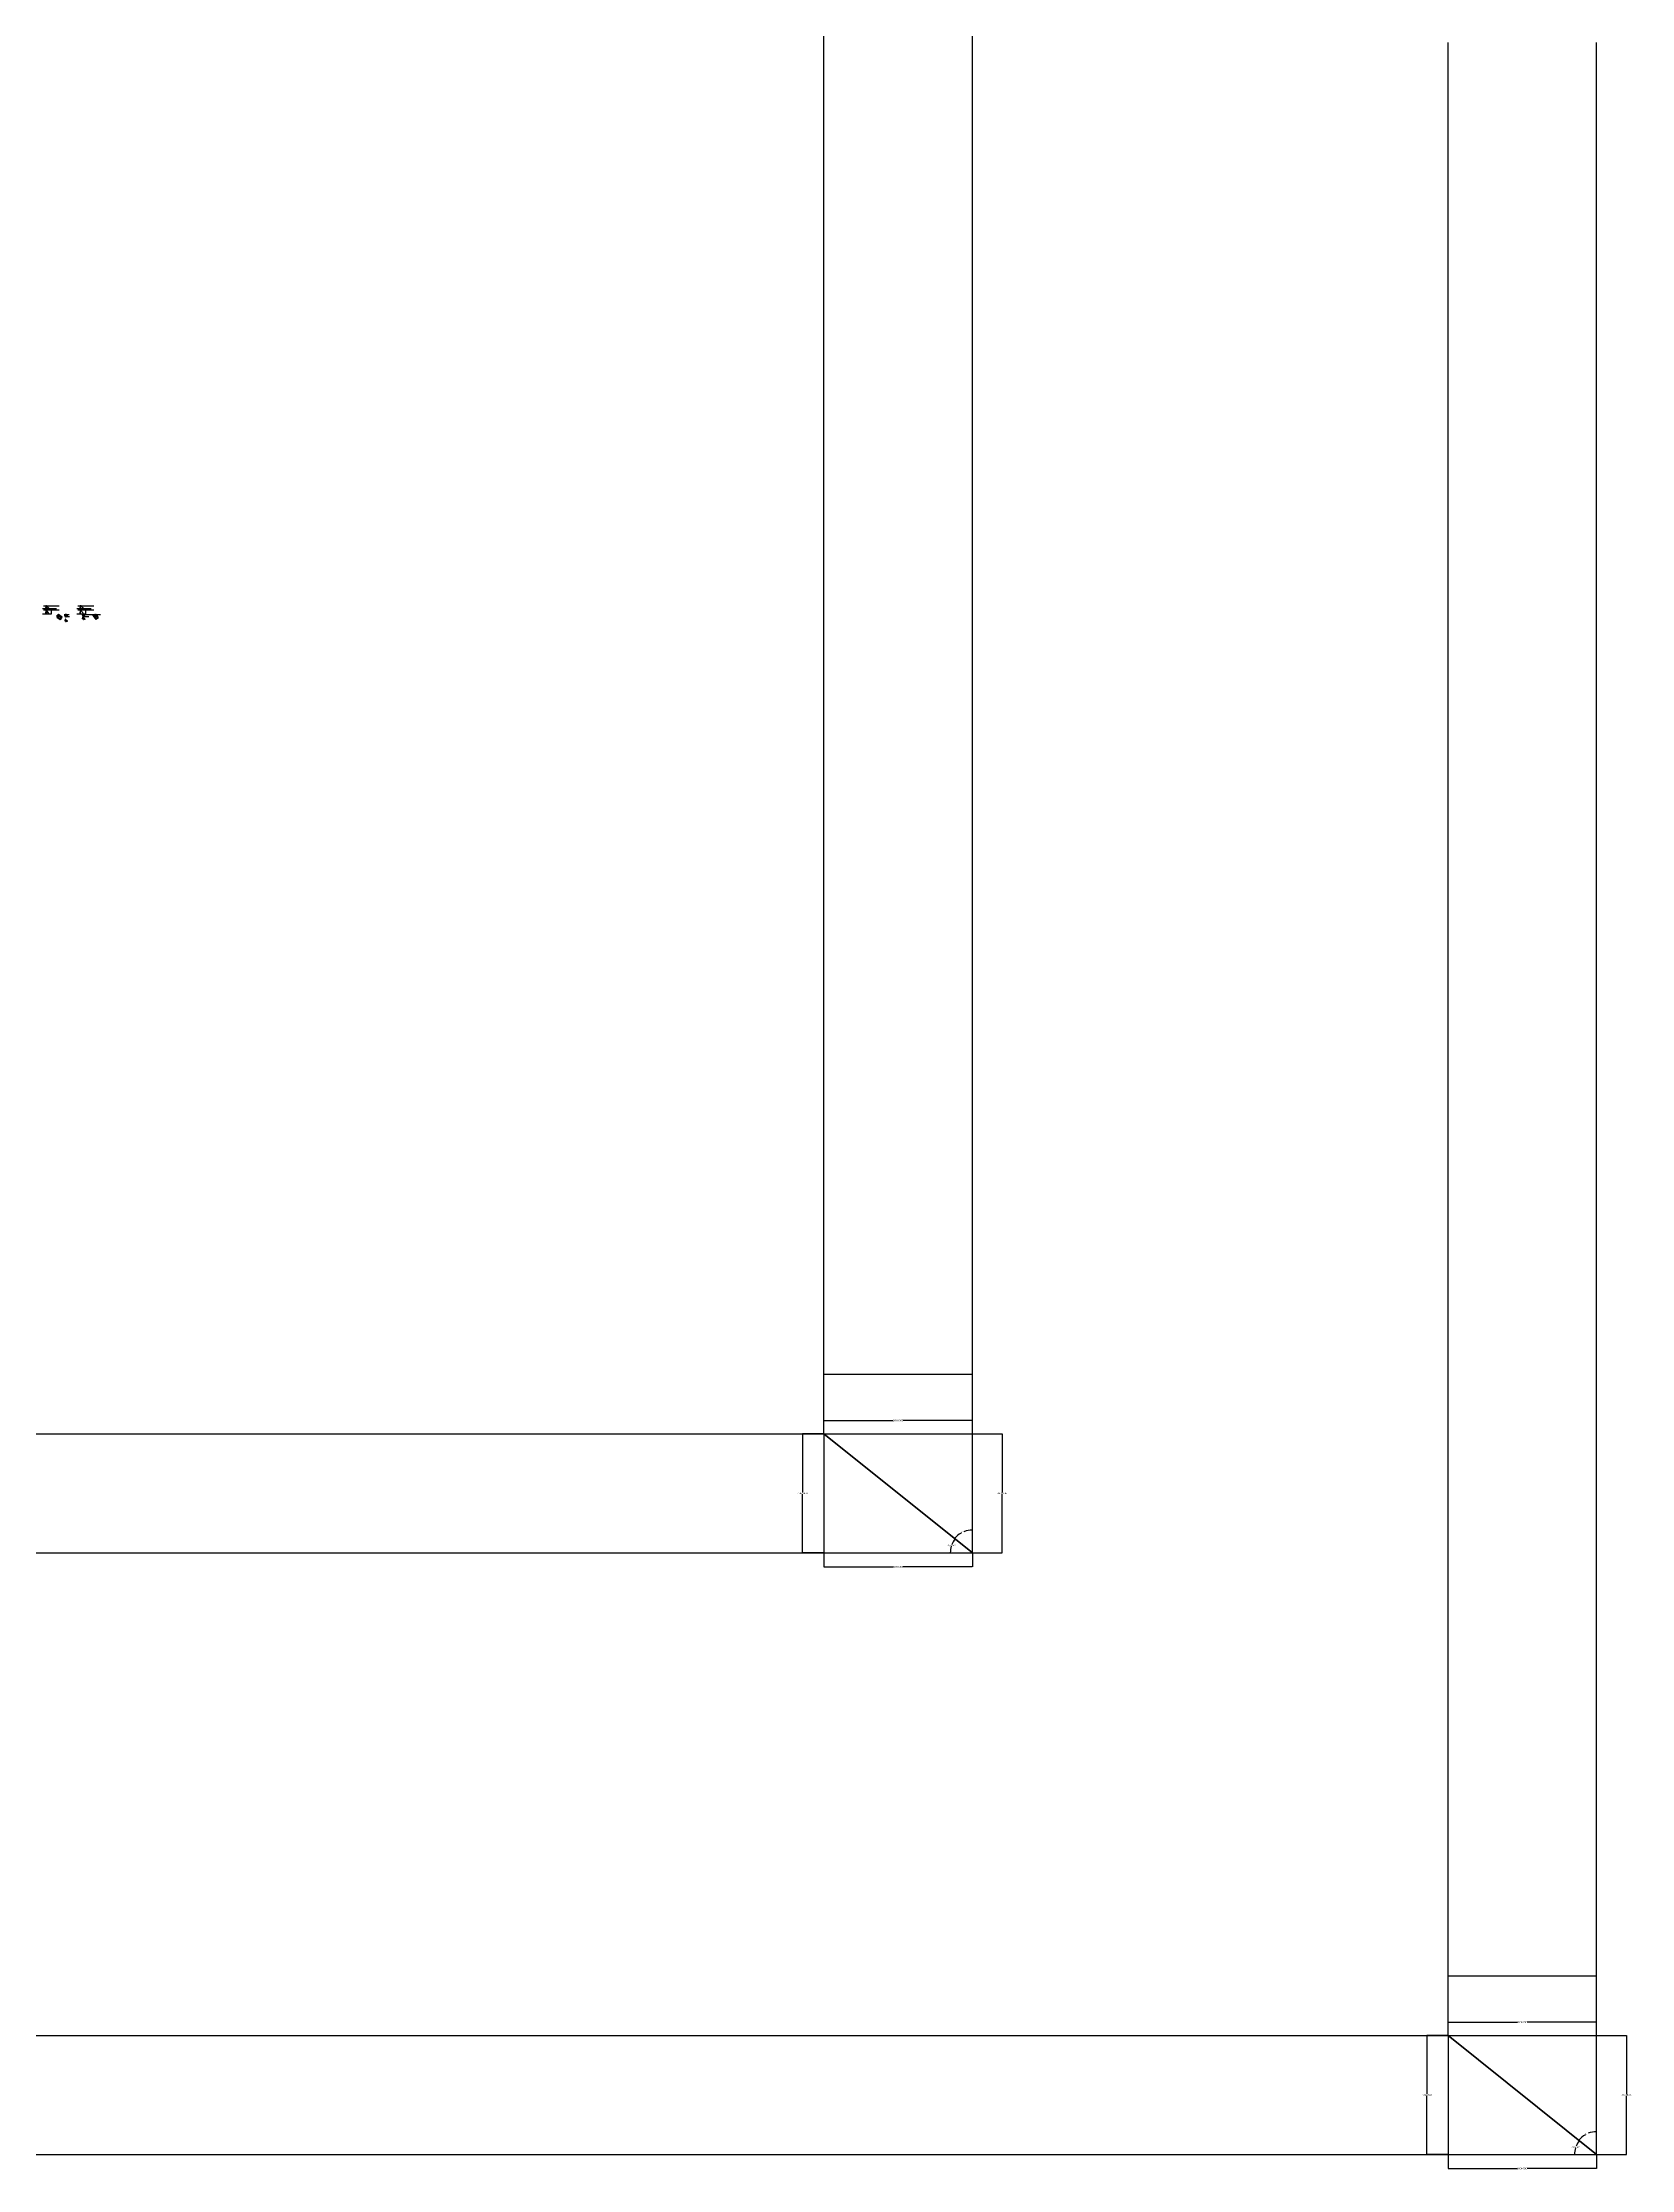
# Model space of a CAD drawing. Header units: inches. Extents: x -158689 to 90055, y -56267 to 67066.
# Drawn here: x 4225 to 57681, y -56267 to 15309 of the extents above; entities that cross this region are included whole.
import ezdxf

# ---------------------------------------------------------------- set-up
doc = ezdxf.new("R2010")
doc.units = ezdxf.units.IN
doc.header["$MEASUREMENT"] = 0
doc.layers.add('Hazzard', color=240, linetype='Continuous', lineweight=18)
doc.styles.get("Standard").update_dxf_attribs({"font": 'arial.ttf'})
doc.dimstyles.get("Standard").update_dxf_attribs({"dimtxt": 0.18, "dimasz": 0.18, "dimexe": 0.18, "dimexo": 0.0625, "dimgap": 0.09, "dimtad": 0, "dimtih": 1, "dimtoh": 1, "dimdec": 4, "dimzin": 0, "dimdsep": 46, "dimtxsty": 'Standard', "dimcen": 0.09, "dimadec": 0, "dimazin": 0, "dimtfac": 1, "dimtdec": 4, "dimtofl": 0, "dimtmove": 0, "dimatfit": 3, "dimfxl": 1, "dimtolj": 1, "dimtzin": 0, "dimarcsym": 0})

# ---------------------------------------------------------------- blocks, each defined once
blk = doc.blocks.new('*D1')
at = {"color": 0, "lineweight": -2, "transparency": 16777216}
blk.add_line((5047.873145664485, -3987.174239189283), (5052.873145664485, -3987.174239189282), dxfattribs=at)
for centre, start, end in [((5056.494395559647, -4002.796810490631), 151.1080757996606, 163.891924200345), ((5056.494395559647, -4002.79681049063), 118.8919242003506, 135.0000000000056)]:
    blk.add_arc(centre, 17.84350536807545, start, end, dxfattribs=at)
at = {"color": 0, "transparency": 16777216}
for points in [[(5040.176538830318, -3997.962884480074), (5038.526311549125, -3997.729372814024), (5038.650890191573, -4002.79681049063)], [(5040.205821966507, -3993.674675986229), (5041.537826550089, -3994.67644520471), (5043.877131913741, -3990.179546844726)]]:
    blk.add_solid(points, dxfattribs=at)
at = {"layer": 'Defpoints', "color": 0, "transparency": 16777216}
for p in [(4972.958636018846, -4002.79681049063), (4996.49439555941, -3942.796810490404), (5039.258892893095, -3998.178571469984), (5056.494395559414, -4002.796810490398), (5128.680025398948, -4002.79681049063)]:
    blk.add_point(p, dxfattribs=at)
at = {"color": 0, "transparency": 16777216, "insert": (5057.968261626286, -3987.174239189282), "char_height": 5, "attachment_point": 5}
blk.add_mtext('\\A1;45°', dxfattribs=at)
blk = doc.blocks.new('*D2')
at = {"color": 0, "lineweight": -2, "transparency": 16777216}
for p, q in [((4996.494395559412, -4002.859310490629), (4996.494395559412, -4012.491429407476)), ((5001.494395559412, -4012.311429407476), (5017.96305858818, -4012.311429407476)), ((5051.494395559648, -4012.311429407476), (5035.02573253088, -4012.311429407476)), ((5056.494395559648, -4002.85931049063), (5056.494395559648, -4012.491429407476))]:
    blk.add_line(p, q, dxfattribs=at)
at = {"color": 0, "transparency": 16777216}
for points in [[(5001.494395559412, -4011.478096074143), (5001.494395559412, -4013.14476274081), (4996.494395559412, -4012.311429407476)], [(5051.494395559648, -4011.478096074143), (5051.494395559648, -4013.14476274081), (5056.494395559648, -4012.311429407476)]]:
    blk.add_solid(points, dxfattribs=at)
at = {"layer": 'Defpoints', "color": 0, "transparency": 16777216}
for p in [(4996.494395559412, -4002.796810490629), (5056.494395559648, -4002.79681049063), (5056.494395559648, -4012.311429407476)]:
    blk.add_point(p, dxfattribs=at)
at = {"color": 0, "transparency": 16777216, "insert": (5026.49439555953, -4012.311429407476), "char_height": 5, "attachment_point": 5}
blk.add_mtext('\\A1;60.00', dxfattribs=at)
blk = doc.blocks.new('*D3')
at = {"color": 0, "lineweight": -2, "transparency": 16777216}
for p, q in [((4976.614424512252, -3942.796810490404), (4973.553785709047, -3942.796810490404)), ((4996.431895559414, -4002.796810490632), (4973.553785709047, -4002.796810490632)), ((4973.733785709047, -3947.796810490404), (4973.733785709047, -3970.15394555191)), ((4973.733785709047, -3997.796810490632), (4973.733785709047, -3975.439675429127))]:
    blk.add_line(p, q, dxfattribs=at)
at = {"color": 0, "transparency": 16777216}
for points in [[(4972.900452375714, -3947.796810490404), (4974.56711904238, -3947.796810490404), (4973.733785709047, -3942.796810490404)], [(4972.900452375714, -3997.796810490632), (4974.56711904238, -3997.796810490632), (4973.733785709047, -4002.796810490632)]]:
    blk.add_solid(points, dxfattribs=at)
at = {"layer": 'Defpoints', "color": 0, "transparency": 16777216}
for p in [(4973.733785709047, -3942.796810490404), (4976.676924512252, -3942.796810490404, 45.0000000000024), (4996.494395559414, -4002.796810490632)]:
    blk.add_point(p, dxfattribs=at)
at = {"color": 0, "transparency": 16777216, "insert": (4973.733785709045, -3972.796810490519), "char_height": 5, "attachment_point": 5}
blk.add_mtext('\\A1;60.00', dxfattribs=at)
blk = doc.blocks.new('*D4')
at = {"color": 0, "lineweight": -2, "transparency": 16777216}
for p, q in [((4719.403522218668, -4002.759310490631), (4700.910246581544, -3988.889353762789)), ((4704.054246581544, -3984.997353762789), (4721.572097877588, -3961.640218701397)), ((4743.054246581544, -3932.997353762788), (4725.5363952855, -3956.35448882418)), ((4764.403522218668, -3942.75931049063), (4745.910246581544, -3928.889353762788))]:
    blk.add_line(p, q, dxfattribs=at)
at = {"color": 0, "transparency": 16777216}
for points in [[(4703.387579914878, -3984.497353762789), (4704.720913248211, -3985.497353762789), (4701.054246581544, -3988.997353762789)], [(4742.387579914878, -3932.497353762788), (4743.720913248211, -3933.497353762788), (4746.054246581544, -3928.997353762788)]]:
    blk.add_solid(points, dxfattribs=at)
at = {"layer": 'Defpoints', "color": 0, "transparency": 16777216}
for p in [(4701.054246581544, -3988.997353762789), (4719.453522218668, -4002.796810490631, 20844.31929587372), (4764.453522218668, -3942.79681049063, 20844.31929587372)]:
    blk.add_point(p, dxfattribs=at)
at = {"color": 0, "transparency": 16777216, "insert": (4723.554246581544, -3958.997353762788), "char_height": 5, "attachment_point": 5}
blk.add_mtext('\\A1;75.00', dxfattribs=at)
blk = doc.blocks.new('*D5')
at = {"color": 0, "lineweight": -2, "transparency": 16777216}
for p, q in [((4764.516022218669, -3942.796810490631), (4786.136812420714, -3942.796810490631)), ((4764.516022218669, -4002.796810490632), (4786.136812420714, -4002.796810490632)), ((4785.956812420714, -3947.796810490631), (4785.956812420714, -3970.153945552018)), ((4785.956812420714, -3997.796810490632), (4785.956812420714, -3975.439675429235))]:
    blk.add_line(p, q, dxfattribs=at)
at = {"color": 0, "transparency": 16777216}
for points in [[(4785.12347908738, -3947.796810490631), (4786.790145754047, -3947.796810490631), (4785.956812420714, -3942.796810490631)], [(4785.12347908738, -3997.796810490632), (4786.790145754047, -3997.796810490632), (4785.956812420714, -4002.796810490632)]]:
    blk.add_solid(points, dxfattribs=at)
at = {"layer": 'Defpoints', "color": 0, "transparency": 16777216}
for p in [(4764.453522218669, -3942.796810490631, 20844.31929587372), (4764.453522218669, -4002.796810490632, 20844.31929587372), (4785.956812420714, -4002.796810490632)]:
    blk.add_point(p, dxfattribs=at)
at = {"color": 0, "transparency": 16777216, "insert": (4785.956812420712, -3972.796810490627), "char_height": 5, "attachment_point": 5}
blk.add_mtext('\\A1;60.00', dxfattribs=at)
blk = doc.blocks.new('*D6')
at = {"color": 0, "lineweight": -2, "transparency": 16777216}
for start, end in [(241.4063542495977, 242.5908123018882), (260.0892813678075, 261.7237481045581)]:
    blk.add_arc((4764.453522218667, -3942.796810490628), 34.64468126166749, start, end, dxfattribs=at)
at = {"color": 0, "transparency": 16777216}
for points in [[(4747.422179791776, -3973.91709909461), (4748.323357912736, -3972.515080631078), (4743.666713461665, -3970.512555499963)], [(4759.52669157914, -3976.249525186546), (4759.40642299779, -3977.911846829947), (4764.453522218667, -3977.441491752297)]]:
    blk.add_solid(points, dxfattribs=at)
at = {"layer": 'Defpoints', "color": 0, "transparency": 16777216}
for p in [(4719.453522218665, -4002.79681049063, 20844.31929587372), (4750.042640897276, -3974.302055121694), (4764.453522218667, -3942.796810490629, 20844.31929587372), (4764.453522218667, -3942.796810490629, 20844.31929587372), (4764.453522218666, -4002.79681049063, 20844.31929587372)]:
    blk.add_point(p, dxfattribs=at)
at = {"color": 0, "transparency": 16777216, "insert": (4753.497912058923, -3975.663640969855), "char_height": 5, "attachment_point": 5}
blk.add_mtext('\\A1;37°', dxfattribs=at)
blk = doc.blocks.new('*D7')
at = {"color": 0, "lineweight": -2, "transparency": 16777216}
for p, q in [((4996.431895559414, -4090.360828760354), (4981.517228242194, -4090.360828760354)), ((4996.431895559413, -4165.360828760355), (4981.517228242194, -4165.360828760355)), ((4981.697228242194, -4095.360828760354), (4981.697228242194, -4125.217963821746)), ((4981.697228242194, -4160.360828760355), (4981.697228242194, -4130.503693698964))]:
    blk.add_line(p, q, dxfattribs=at)
at = {"color": 0, "transparency": 16777216}
for points in [[(4980.863894908861, -4095.360828760354), (4982.530561575527, -4095.360828760354), (4981.697228242194, -4090.360828760354)], [(4980.863894908861, -4160.360828760355), (4982.530561575527, -4160.360828760355), (4981.697228242194, -4165.360828760355)]]:
    blk.add_solid(points, dxfattribs=at)
at = {"layer": 'Defpoints', "color": 0, "transparency": 16777216}
for p in [(4981.697228242194, -4165.360828760355), (4996.494395559414, -4090.360828760354), (4996.494395559413, -4165.360828760355)]:
    blk.add_point(p, dxfattribs=at)
at = {"color": 0, "transparency": 16777216, "insert": (4981.697228242192, -4127.860828760355), "char_height": 5, "attachment_point": 5}
blk.add_mtext('\\A1;75.00', dxfattribs=at)
blk = doc.blocks.new('*D8')
at = {"color": 0, "lineweight": -2, "transparency": 16777216}
for p, q in [((4996.494395559411, -4165.423328760353), (4996.494395559411, -4173.425658095355)), ((5001.494395559411, -4173.245658095355), (5017.963058588063, -4173.245658095355)), ((5051.494395559415, -4173.245658095355), (5035.025732530764, -4173.245658095355)), ((5056.494395559415, -4165.423328760353), (5056.494395559415, -4173.425658095355))]:
    blk.add_line(p, q, dxfattribs=at)
at = {"color": 0, "transparency": 16777216}
for points in [[(5001.494395559411, -4172.412324762022), (5001.494395559411, -4174.078991428688), (4996.494395559411, -4173.245658095355)], [(5051.494395559415, -4172.412324762022), (5051.494395559415, -4174.078991428688), (5056.494395559415, -4173.245658095355)]]:
    blk.add_solid(points, dxfattribs=at)
at = {"layer": 'Defpoints', "color": 0, "transparency": 16777216}
for p in [(4996.494395559411, -4165.360828760353), (5056.494395559415, -4165.360828760353), (5056.494395559415, -4173.245658095355)]:
    blk.add_point(p, dxfattribs=at)
at = {"color": 0, "transparency": 16777216, "insert": (5026.494395559414, -4173.245658095355), "char_height": 5, "attachment_point": 5}
blk.add_mtext('\\A1;60.00', dxfattribs=at)
blk = doc.blocks.new('*D9')
at = {"color": 0, "lineweight": -2, "transparency": 16777216}
blk.add_line((5060.808649358019, -4157.418005736601), (5065.80864935802, -4157.418005736602), dxfattribs=at)
for centre, start, end in [((5056.494395559414, -4165.360828760351), 212.1127643896919, 244.2255287793837), ((5056.494395559414, -4165.360828760353), 61.49079299460153, 128.6598082540914), ((5056.494395559414, -4165.360828760351), 64.43427947470786, 96.54704386439967)]:
    blk.add_arc(centre, 9.038872906806942, start, end, dxfattribs=at)
at = {"color": 0, "transparency": 16777216}
for points in [[(5048.037613445024, -4170.396264665398), (5049.63926342545, -4169.935292737855), (5047.455522652608, -4165.360828760352)], [(5055.784084704948, -4157.150224900366), (5055.143500494508, -4155.611579506808), (5050.847856419059, -4158.302654834907)]]:
    blk.add_solid(points, dxfattribs=at)
at = {"layer": 'Defpoints', "color": 0, "transparency": 16777216}
for p in [(4996.494395559411, -4090.360828760352), (4996.494395559412, -4165.360828760353), (5047.855725671007, -4162.701015611922), (5056.494395559414, -4165.360828760353), (5056.494395559414, -4165.360828760353)]:
    blk.add_point(p, dxfattribs=at)
at = {"color": 0, "transparency": 16777216, "insert": (5070.803151404404, -4157.418005736601), "char_height": 5, "attachment_point": 5}
blk.add_mtext('\\A1;51°', dxfattribs=at)
blk = doc.blocks.new('*D10')
at = {"color": 0, "lineweight": -2, "transparency": 16777216}
for p, q in [((4719.416022218667, -4002.846810490629), (4702.212079438792, -4025.785400863796)), ((4706.320079438792, -4028.641400863796), (4758.796259520647, -4067.998535925187)), ((4818.320079438792, -4112.641400863796), (4765.843899356937, -4073.284265802404)), ((4839.416022218667, -4092.846810490629), (4822.212079438792, -4115.785400863796))]:
    blk.add_line(p, q, dxfattribs=at)
at = {"color": 0, "transparency": 16777216}
for points in [[(4706.820079438792, -4027.974734197129), (4705.820079438792, -4029.308067530462), (4702.320079438792, -4025.641400863796)], [(4818.820079438792, -4111.974734197129), (4817.820079438792, -4113.308067530463), (4822.320079438792, -4115.641400863796)]]:
    blk.add_solid(points, dxfattribs=at)
at = {"layer": 'Defpoints', "color": 0, "transparency": 16777216}
for p in [(4702.320079438792, -4025.641400863796), (4719.453522218667, -4002.796810490629, 20844.31929587372), (4839.453522218667, -4092.796810490629, 20844.31929587372)]:
    blk.add_point(p, dxfattribs=at)
at = {"color": 0, "transparency": 16777216, "insert": (4762.320079438792, -4070.641400863796), "char_height": 5, "attachment_point": 5}
blk.add_mtext('\\A1;150.00', dxfattribs=at)
blk = doc.blocks.new('*D11')
at = {"color": 0, "lineweight": -2, "transparency": 16777216}
for p, q in [((4839.516022218669, -4002.796810490632), (4849.928349776458, -4002.796810490632)), ((4839.516022218669, -4092.796810490631), (4849.928349776458, -4092.796810490631)), ((4849.748349776458, -4007.796810490632), (4849.748349776458, -4045.153945552023)), ((4849.748349776458, -4087.796810490631), (4849.748349776458, -4050.43967542924))]:
    blk.add_line(p, q, dxfattribs=at)
at = {"color": 0, "transparency": 16777216}
for points in [[(4848.915016443125, -4007.796810490632), (4850.581683109791, -4007.796810490632), (4849.748349776458, -4002.796810490632)], [(4848.915016443125, -4087.796810490631), (4850.581683109791, -4087.796810490631), (4849.748349776458, -4092.796810490631)]]:
    blk.add_solid(points, dxfattribs=at)
at = {"layer": 'Defpoints', "color": 0, "transparency": 16777216}
for p in [(4839.453522218669, -4002.796810490632, 20844.31929587372), (4839.453522218669, -4092.796810490631, 20844.31929587372), (4849.748349776458, -4092.796810490631)]:
    blk.add_point(p, dxfattribs=at)
at = {"color": 0, "transparency": 16777216, "insert": (4849.748349776456, -4047.796810490632), "char_height": 5, "attachment_point": 5}
blk.add_mtext('\\A1;90.00', dxfattribs=at)
blk = doc.blocks.new('*D12')
at = {"color": 0, "lineweight": -2, "transparency": 16777216}
blk.add_line((4735.52190449799, -4021.065013208537), (4730.52190449799, -4021.065013208537), dxfattribs=at)
for start, end in [(311.3342770997224, 323.1301023541563), (334.9259276085902, 348.2041747455662)]:
    blk.add_arc((4719.453522218666, -4002.79681049063), 24.32940894508244, start, end, dxfattribs=at)
at = {"color": 0, "transparency": 16777216}
for points in [[(4742.20465972272, -4013.536209799658), (4740.775628009415, -4012.678511635879), (4738.917049374732, -4017.39445585768)], [(4742.440227538414, -4007.684713048881), (4744.098071807324, -4007.855973545842), (4743.782931163748, -4002.79681049063)]]:
    blk.add_solid(points, dxfattribs=at)
at = {"layer": 'Defpoints', "color": 0, "transparency": 16777216}
for p in [(4719.453522218666, -4002.79681049063, 20844.31929587372), (4719.453522218666, -4002.79681049063, 20844.31929587372), (4743.225370866116, -4007.97555082972), (4764.453522218667, -4002.79681049063, 20844.31929587372), (4839.453522218667, -4092.796810490629, 20844.31929587372)]:
    blk.add_point(p, dxfattribs=at)
at = {"color": 0, "transparency": 16777216, "insert": (4725.529107772208, -4021.065013208537), "char_height": 5, "attachment_point": 5}
blk.add_mtext('\\A1;37°', dxfattribs=at)
blk = doc.blocks.new('*D13')
at = {"color": 0, "lineweight": -2, "transparency": 16777216}
for p, q in [((4361.43423733361, -3741.849657108577), (4361.43423733361, -3758.072492977733)), ((4366.43423733361, -3757.892492977733), (4397.916542927052, -3757.892492977733)), ((4446.434237333589, -3757.892492977733), (4414.951931740149, -3757.892492977733)), ((4451.434237333589, -3741.849657108575), (4451.434237333589, -3758.072492977733))]:
    blk.add_line(p, q, dxfattribs=at)
at = {"color": 0, "transparency": 16777216}
for points in [[(4366.43423733361, -3757.059159644399), (4366.43423733361, -3758.725826311066), (4361.43423733361, -3757.892492977733)], [(4446.434237333589, -3757.059159644399), (4446.434237333589, -3758.725826311066), (4451.434237333589, -3757.892492977733)]]:
    blk.add_solid(points, dxfattribs=at)
at = {"layer": 'Defpoints', "color": 0, "transparency": 16777216}
for p in [(4361.43423733361, -3741.787157108577, -74.99999999999808), (4451.434237333589, -3741.787157108575, 45.00000000000166), (4451.434237333589, -3757.892492977733)]:
    blk.add_point(p, dxfattribs=at)
at = {"color": 0, "transparency": 16777216, "insert": (4406.4342373336, -3757.892492977733), "char_height": 5, "attachment_point": 5}
blk.add_mtext('\\A1;90.00', dxfattribs=at)
blk = doc.blocks.new('*D14')
at = {"color": 0, "lineweight": -2, "transparency": 16777216}
for p, q in [((4361.371737333612, -3651.787157108576), (4337.527152920159, -3651.787157108576)), ((4361.371737333612, -3741.787157108579), (4337.527152920159, -3741.787157108579)), ((4337.707152920159, -3656.787157108576), (4337.707152920159, -3694.144292169969)), ((4337.707152920159, -3736.787157108579), (4337.707152920159, -3699.430022047186))]:
    blk.add_line(p, q, dxfattribs=at)
at = {"color": 0, "transparency": 16777216}
for points in [[(4336.873819586826, -3656.787157108576), (4338.540486253492, -3656.787157108576), (4337.707152920159, -3651.787157108576)], [(4336.873819586826, -3736.787157108579), (4338.540486253492, -3736.787157108579), (4337.707152920159, -3741.787157108579)]]:
    blk.add_solid(points, dxfattribs=at)
at = {"layer": 'Defpoints', "color": 0, "transparency": 16777216}
for p in [(4337.707152920159, -3651.787157108576), (4361.434237333612, -3651.787157108576, -74.99999999999808), (4361.434237333612, -3741.787157108579, -74.99999999999808)]:
    blk.add_point(p, dxfattribs=at)
at = {"color": 0, "transparency": 16777216, "insert": (4337.707152920158, -3696.787157108578), "char_height": 5, "attachment_point": 5}
blk.add_mtext('\\A1;90.00', dxfattribs=at)
blk = doc.blocks.new('*D15')
at = {"color": 0, "lineweight": -2, "transparency": 16777216}
for start, end in [(162.5910689533182, 170.9047812770268), (144.095218722973, 152.2135563530116)]:
    blk.add_arc((4451.434237333587, -3741.787157108573), 31.53084239606044, start, end, dxfattribs=at)
at = {"color": 0, "transparency": 16777216}
for points in [[(4421.130542002235, -3736.868971007376), (4419.469122344294, -3736.73682526213), (4419.903394937526, -3741.787157108575)], [(4425.260363867387, -3722.755531434101), (4426.528606126482, -3723.836891388059), (4429.138564858808, -3719.491484633795)]]:
    blk.add_solid(points, dxfattribs=at)
at = {"layer": 'Defpoints', "color": 0, "transparency": 16777216}
for p in [(4225.513304974202, -3741.787157108579, 45.00000000000341), (4361.434237333588, -3651.787157108572, 45.00000000000205), (4424.127726815875, -3726.021735910543), (4451.434237333585, -3741.787157108572, 45.00000000000205), (4697.98002143683, -3741.787157108569, 45.00000000000023)]:
    blk.add_point(p, dxfattribs=at)
at = {"color": 0, "transparency": 16777216, "insert": (4422.303537401029, -3729.720826115087), "char_height": 5, "attachment_point": 5}
blk.add_mtext('\\A1;45°', dxfattribs=at)
blk = doc.blocks.new('*D16')
at = {"color": 0, "lineweight": -2, "transparency": 16777216}
for p, q in [((4361.371737333612, -3778.082612565811), (4337.527152920163, -3778.082612565811)), ((4361.371737333609, -3928.082612565811), (4337.527152920163, -3928.082612565811)), ((4337.707152920163, -3783.082612565811), (4337.707152920163, -3850.439747627203)), ((4337.707152920163, -3923.082612565811), (4337.707152920163, -3855.72547750442))]:
    blk.add_line(p, q, dxfattribs=at)
at = {"color": 0, "transparency": 16777216}
for points in [[(4336.87381958683, -3783.082612565811), (4338.540486253496, -3783.082612565811), (4337.707152920163, -3778.082612565811)], [(4336.87381958683, -3923.082612565811), (4338.540486253496, -3923.082612565811), (4337.707152920163, -3928.082612565811)]]:
    blk.add_solid(points, dxfattribs=at)
at = {"layer": 'Defpoints', "color": 0, "transparency": 16777216}
for p in [(4337.707152920163, -3778.082612565811), (4361.434237333612, -3778.082612565811, -74.99999999999808), (4361.434237333609, -3928.082612565811, -74.99999999999808)]:
    blk.add_point(p, dxfattribs=at)
at = {"color": 0, "transparency": 16777216, "insert": (4337.707152920161, -3853.082612565812), "char_height": 5, "attachment_point": 5}
blk.add_mtext('\\A1;150.00', dxfattribs=at)
blk = doc.blocks.new('*D17')
at = {"color": 0, "lineweight": -2, "transparency": 16777216}
for p, q in [((4361.434237333608, -3928.02011256581), (4361.434237333608, -3918.504409436246)), ((4366.434237333608, -3918.684409436246), (4397.916542927049, -3918.684409436246)), ((4446.434237333588, -3918.684409436246), (4414.951931740146, -3918.684409436246)), ((4451.434237333588, -3928.02011256581), (4451.434237333588, -3918.504409436246))]:
    blk.add_line(p, q, dxfattribs=at)
at = {"color": 0, "transparency": 16777216}
for points in [[(4366.434237333608, -3917.851076102912), (4366.434237333608, -3919.517742769579), (4361.434237333608, -3918.684409436246)], [(4446.434237333588, -3917.851076102912), (4446.434237333588, -3919.517742769579), (4451.434237333588, -3918.684409436246)]]:
    blk.add_solid(points, dxfattribs=at)
at = {"layer": 'Defpoints', "color": 0, "transparency": 16777216}
for p in [(4361.434237333608, -3928.08261256581, -74.99999999999808), (4451.434237333588, -3918.684409436246), (4451.434237333588, -3928.08261256581, 45.00000000000182)]:
    blk.add_point(p, dxfattribs=at)
at = {"color": 0, "transparency": 16777216, "insert": (4406.434237333598, -3918.684409436246), "char_height": 5, "attachment_point": 5}
blk.add_mtext('\\A1;90.00', dxfattribs=at)
blk = doc.blocks.new('*D18')
at = {"color": 0, "lineweight": -2, "transparency": 16777216}
for start, end in [(156.2648188757655, 170.2118894084849), (130.7518671235874, 144.3460953941202)]:
    blk.add_arc((4451.434237333588, -3928.08261256581), 29.30366960240272, start, end, dxfattribs=at)
at = {"color": 0, "transparency": 16777216}
for points in [[(4423.38743059492, -3923.171936422323), (4421.726840339532, -3923.029747176975), (4422.130567731186, -3928.082612565809)], [(4431.817111349843, -3905.208407597374), (4432.793404259743, -3906.559196230678), (4436.357623704702, -3902.954923184331)]]:
    blk.add_solid(points, dxfattribs=at)
at = {"layer": 'Defpoints', "color": 0, "transparency": 16777216}
for p in [(4224.617748734252, -3928.08261256581, -74.99999999999808), (4361.434237333591, -3778.082612565808, 45.00000000000182), (4428.776516045304, -3909.49948263059), (4451.434237333588, -3928.08261256581, 45.00000000000182), (4513.209026278697, -3928.082612565809, -74.99999999999808)]:
    blk.add_point(p, dxfattribs=at)
at = {"color": 0, "transparency": 16777216, "insert": (4425.934186778042, -3913.644729278035), "char_height": 5, "attachment_point": 5}
blk.add_mtext('\\A1;59°', dxfattribs=at)
blk = doc.blocks.new('*D19')
at = {"color": 0, "lineweight": -2, "transparency": 16777216}
for p, q in [((30506.02617655543, -35512.23450010022), (30506.02617655543, -35987.5608522046)), ((35506.02617655546, -35512.23450010022), (35506.02617655546, -35987.5608522046)), ((30506.20617655543, -35987.3808522046), (32843.96482594153, -35987.3808522046)), ((35505.84617655546, -35987.3808522046), (33168.08752716936, -35987.3808522046))]:
    blk.add_line(p, q, dxfattribs=at)
at = {"color": 0, "transparency": 16777216}
for points in [[(30506.20617655543, -35987.3508522046), (30506.20617655543, -35987.4108522046), (30506.02617655543, -35987.3808522046)], [(35505.84617655546, -35987.3508522046), (35505.84617655546, -35987.4108522046), (35506.02617655546, -35987.3808522046)]]:
    blk.add_solid(points, dxfattribs=at)
at = {"layer": 'Defpoints', "color": 0, "transparency": 16777216}
for p in [(30506.02617655543, -35512.17200010022), (35506.02617655546, -35512.17200010022), (35506.02617655546, -35987.3808522046)]:
    blk.add_point(p, dxfattribs=at)
at = {"color": 0, "transparency": 16777216, "insert": (33006.02617655545, -35987.3808522046), "char_height": 50, "attachment_point": 5}
blk.add_mtext('\\A1;5000.0000', dxfattribs=at)
blk = doc.blocks.new('*D20')
at = {"color": 0, "lineweight": -2, "transparency": 16777216}
for p, q in [((30505.96367655548, -31512.17200010023), (29792.20623162929, -31512.17200010023)), ((29792.38623162929, -31512.35200010023), (29792.38623162929, -33486.55335071414)), ((29792.38623162929, -35511.99200010023), (29792.38623162929, -33537.79064948632)), ((30505.96367655545, -35512.17200010023), (29792.20623162929, -35512.17200010023))]:
    blk.add_line(p, q, dxfattribs=at)
at = {"color": 0, "transparency": 16777216}
for points in [[(29792.35623162929, -31512.35200010023), (29792.41623162929, -31512.35200010023), (29792.38623162929, -31512.17200010023)], [(29792.35623162929, -35511.99200010023), (29792.41623162929, -35511.99200010023), (29792.38623162929, -35512.17200010023)]]:
    blk.add_solid(points, dxfattribs=at)
at = {"layer": 'Defpoints', "color": 0, "transparency": 16777216}
for p in [(29792.38623162929, -31512.17200010023), (30506.02617655548, -31512.17200010023), (30506.02617655545, -35512.17200010023)]:
    blk.add_point(p, dxfattribs=at)
at = {"color": 0, "transparency": 16777216, "insert": (29792.38623162927, -33512.17200010023), "char_height": 50, "attachment_point": 5}
blk.add_mtext('\\A1;4000.0000', dxfattribs=at)
blk = doc.blocks.new('*D21')
at = {"color": 0, "lineweight": -2, "transparency": 16777216}
for p, q in [((30506.02617655547, -31512.10950010022), (30506.02617655547, -31061.24740164788)), ((30506.20617655547, -31061.42740164788), (32843.96482594155, -31061.42740164788)), ((35505.84617655546, -31061.42740164788), (33168.08752716937, -31061.42740164788)), ((35506.02617655546, -31512.10950010022), (35506.02617655546, -31061.24740164788))]:
    blk.add_line(p, q, dxfattribs=at)
at = {"color": 0, "transparency": 16777216}
for points in [[(30506.20617655547, -31061.39740164788), (30506.20617655547, -31061.45740164788), (30506.02617655547, -31061.42740164788)], [(35505.84617655546, -31061.39740164788), (35505.84617655546, -31061.45740164788), (35506.02617655546, -31061.42740164788)]]:
    blk.add_solid(points, dxfattribs=at)
at = {"layer": 'Defpoints', "color": 0, "transparency": 16777216}
for p in [(35506.02617655546, -31061.42740164788), (30506.02617655547, -31512.17200010022), (35506.02617655546, -31512.17200010022)]:
    blk.add_point(p, dxfattribs=at)
at = {"color": 0, "transparency": 16777216, "insert": (33006.02617655546, -31061.42740164788), "char_height": 50, "attachment_point": 5}
blk.add_mtext('\\A1;5000.0000', dxfattribs=at)
blk = doc.blocks.new('*D22')
at = {"color": 0, "lineweight": -2, "transparency": 16777216}
for p, q in [((35506.08867655548, -31512.17200010023), (36514.49941935932, -31512.17200010023)), ((36514.31941935932, -31512.35200010023), (36514.31941935932, -33486.55335071414)), ((36514.31941935932, -35511.99200010023), (36514.31941935932, -33537.79064948632)), ((35506.08867655548, -35512.17200010023), (36514.49941935932, -35512.17200010023))]:
    blk.add_line(p, q, dxfattribs=at)
at = {"color": 0, "transparency": 16777216}
for points in [[(36514.28941935932, -31512.35200010023), (36514.34941935932, -31512.35200010023), (36514.31941935932, -31512.17200010023)], [(36514.28941935932, -35511.99200010023), (36514.34941935932, -35511.99200010023), (36514.31941935932, -35512.17200010023)]]:
    blk.add_solid(points, dxfattribs=at)
at = {"layer": 'Defpoints', "color": 0, "transparency": 16777216}
for p in [(35506.02617655548, -31512.17200010023), (35506.02617655548, -35512.17200010023), (36514.31941935932, -35512.17200010023)]:
    blk.add_point(p, dxfattribs=at)
at = {"color": 0, "transparency": 16777216, "insert": (36514.31941935931, -33512.17200010023), "char_height": 50, "attachment_point": 5}
blk.add_mtext('\\A1;4000.0000', dxfattribs=at)
blk = doc.blocks.new('*D32')
at = {"color": 0, "lineweight": -2, "transparency": 16777216}
for p, q in [((51510.52090270189, -55759.00840811346), (51510.52090270189, -56234.33476021785)), ((56510.52090270192, -55759.00840811346), (56510.52090270192, -56234.33476021785)), ((51510.70090270189, -56234.15476021785), (53848.459552088, -56234.15476021785)), ((56510.34090270192, -56234.15476021785), (54172.58225331582, -56234.15476021785))]:
    blk.add_line(p, q, dxfattribs=at)
at = {"color": 0, "transparency": 16777216}
for points in [[(51510.70090270189, -56234.12476021785), (51510.70090270189, -56234.18476021785), (51510.52090270189, -56234.15476021785)], [(56510.34090270192, -56234.12476021785), (56510.34090270192, -56234.18476021785), (56510.52090270192, -56234.15476021785)]]:
    blk.add_solid(points, dxfattribs=at)
at = {"layer": 'Defpoints', "color": 0, "transparency": 16777216}
for p in [(51510.52090270189, -55758.94590811346), (56510.52090270192, -55758.94590811346), (56510.52090270192, -56234.15476021785)]:
    blk.add_point(p, dxfattribs=at)
at = {"color": 0, "transparency": 16777216, "insert": (54010.52090270191, -56234.15476021785), "char_height": 50, "attachment_point": 5}
blk.add_mtext('\\A1;5000.0000', dxfattribs=at)
blk = doc.blocks.new('*D33')
at = {"color": 0, "lineweight": -2, "transparency": 16777216}
for p, q in [((51510.45840270196, -51758.94590811349), (50796.70095777578, -51758.94590811349)), ((50796.88095777578, -51759.12590811349), (50796.88095777578, -53733.3272587274)), ((50796.88095777578, -55758.76590811349), (50796.88095777578, -53784.56455749958)), ((51510.45840270192, -55758.94590811349), (50796.70095777578, -55758.94590811349))]:
    blk.add_line(p, q, dxfattribs=at)
at = {"color": 0, "transparency": 16777216}
for points in [[(50796.85095777578, -51759.12590811349), (50796.91095777578, -51759.12590811349), (50796.88095777578, -51758.94590811349)], [(50796.85095777578, -55758.76590811349), (50796.91095777578, -55758.76590811349), (50796.88095777578, -55758.94590811349)]]:
    blk.add_solid(points, dxfattribs=at)
at = {"layer": 'Defpoints', "color": 0, "transparency": 16777216}
for p in [(50796.88095777578, -51758.94590811349), (51510.52090270196, -51758.94590811349), (51510.52090270192, -55758.94590811349)]:
    blk.add_point(p, dxfattribs=at)
at = {"color": 0, "transparency": 16777216, "insert": (50796.88095777575, -53758.94590811349), "char_height": 50, "attachment_point": 5}
blk.add_mtext('\\A1;4000.0000', dxfattribs=at)
blk = doc.blocks.new('*D34')
at = {"color": 0, "lineweight": -2, "transparency": 16777216}
for p, q in [((51510.52090270193, -51758.88340811346), (51510.52090270193, -51308.02130966113)), ((51510.70090270193, -51308.20130966113), (53848.45955208802, -51308.20130966113)), ((56510.34090270192, -51308.20130966113), (54172.58225331584, -51308.20130966113)), ((56510.52090270192, -51758.88340811346), (56510.52090270192, -51308.02130966113))]:
    blk.add_line(p, q, dxfattribs=at)
at = {"color": 0, "transparency": 16777216}
for points in [[(51510.70090270193, -51308.17130966113), (51510.70090270193, -51308.23130966113), (51510.52090270193, -51308.20130966113)], [(56510.34090270192, -51308.17130966113), (56510.34090270192, -51308.23130966113), (56510.52090270192, -51308.20130966113)]]:
    blk.add_solid(points, dxfattribs=at)
at = {"layer": 'Defpoints', "color": 0, "transparency": 16777216}
for p in [(56510.52090270192, -51308.20130966113), (51510.52090270193, -51758.94590811346), (56510.52090270192, -51758.94590811346)]:
    blk.add_point(p, dxfattribs=at)
at = {"color": 0, "transparency": 16777216, "insert": (54010.52090270193, -51308.20130966113), "char_height": 50, "attachment_point": 5}
blk.add_mtext('\\A1;5000.0000', dxfattribs=at)
blk = doc.blocks.new('*D35')
at = {"color": 0, "lineweight": -2, "transparency": 16777216}
for p, q in [((56510.58340270195, -51758.94590811349), (57518.99414550581, -51758.94590811349)), ((57518.81414550581, -51759.12590811349), (57518.81414550581, -53733.3272587274)), ((57518.81414550581, -55758.76590811349), (57518.81414550581, -53784.56455749958)), ((56510.58340270195, -55758.94590811349), (57518.99414550581, -55758.94590811349))]:
    blk.add_line(p, q, dxfattribs=at)
at = {"color": 0, "transparency": 16777216}
for points in [[(57518.78414550582, -51759.12590811349), (57518.84414550581, -51759.12590811349), (57518.81414550581, -51758.94590811349)], [(57518.78414550582, -55758.76590811349), (57518.84414550581, -55758.76590811349), (57518.81414550581, -55758.94590811349)]]:
    blk.add_solid(points, dxfattribs=at)
at = {"layer": 'Defpoints', "color": 0, "transparency": 16777216}
for p in [(56510.52090270195, -51758.94590811349), (56510.52090270195, -55758.94590811349), (57518.81414550581, -55758.94590811349)]:
    blk.add_point(p, dxfattribs=at)
at = {"color": 0, "transparency": 16777216, "insert": (57518.81414550578, -53758.94590811349), "char_height": 50, "attachment_point": 5}
blk.add_mtext('\\A1;4000.0000', dxfattribs=at)
blk = doc.blocks.new('*D37')
at = {"color": 0, "lineweight": -2, "transparency": 16777216}
for start, end in [(119.8119213225199, 141.3266488838368), (90.01354286207322, 111.6334270558815)]:
    blk.add_arc((56510.52090270192, -55758.94590811348), 761.525907935955, start, end, dxfattribs=at)
at = {"color": 0, "transparency": 16777216}
for points in [[(56510.34089915767, -54997.39002145081), (56510.3409062487, -54997.45002145039), (56510.52090270193, -54997.42000017753)], [(55916.00495918047, -55283.10264536585), (55915.95811148196, -55283.06515812609), (55915.86907361196, -55283.22444484151)]]:
    blk.add_solid(points, dxfattribs=at)
at = {"layer": 'Defpoints', "color": 0, "transparency": 16777216}
for p in [(56510.52090270192, 15309.4352812637), (51510.52090270191, -51758.94590811346, 3000), (56286.43139025044, -55031.13714280014), (56510.52090270192, -55758.94590811347), (56510.52090270192, -55758.94590811347)]:
    blk.add_point(p, dxfattribs=at)
at = {"color": 0, "transparency": 16777216, "insert": (56180.63646140856, -55072.58014275928), "char_height": 50, "attachment_point": 5}
blk.add_mtext('\\A1;51°', dxfattribs=at)
blk = doc.blocks.new('*D38')
at = {"color": 0, "lineweight": -2, "transparency": 16777216}
blk.add_line((5637.526823460948, -3987.174239189284), (5642.526823460948, -3987.174239189284), dxfattribs=at)
for centre, start, end in [((5646.148073356108, -4002.796810490629), 151.1080757996615, 163.891924200342), ((5646.148073356108, -4002.79681049063), 118.8919242003454, 135.0000000000034)]:
    blk.add_arc(centre, 17.84350536807205, start, end, dxfattribs=at)
at = {"color": 0, "transparency": 16777216}
for points in [[(5629.830216626782, -3997.962884480073), (5628.179989345588, -3997.729372814023), (5628.304567988036, -4002.796810490629)], [(5629.859499762971, -3993.674675986232), (5631.191504346552, -3994.676445204713), (5633.530809710205, -3990.179546844729)]]:
    blk.add_solid(points, dxfattribs=at)
at = {"layer": 'Defpoints', "color": 0, "transparency": 16777216}
for p in [(5576.301571248196, -4002.796810490629), (5586.148073355873, -3942.796810490401), (5628.912570689559, -3998.178571469984), (5646.148073355875, -4002.796810490398), (5781.741446124062, -4002.79681049063)]:
    blk.add_point(p, dxfattribs=at)
at = {"color": 0, "transparency": 16777216, "insert": (5647.621939422749, -3987.174239189284), "char_height": 5, "attachment_point": 5}
blk.add_mtext('\\A1;45°', dxfattribs=at)
blk = doc.blocks.new('*D39')
at = {"color": 0, "lineweight": -2, "transparency": 16777216}
for p, q in [((5586.148073355872, -4002.85931049063), (5586.148073355872, -4012.491429407476)), ((5591.148073355872, -4012.311429407476), (5607.61673638464, -4012.311429407476)), ((5641.148073356108, -4012.311429407476), (5624.679410327341, -4012.311429407476)), ((5646.148073356108, -4002.85931049063), (5646.148073356108, -4012.491429407476))]:
    blk.add_line(p, q, dxfattribs=at)
at = {"color": 0, "transparency": 16777216}
for points in [[(5591.148073355872, -4011.478096074142), (5591.148073355872, -4013.144762740809), (5586.148073355872, -4012.311429407476)], [(5641.148073356108, -4011.478096074142), (5641.148073356108, -4013.144762740809), (5646.148073356108, -4012.311429407476)]]:
    blk.add_solid(points, dxfattribs=at)
at = {"layer": 'Defpoints', "color": 0, "transparency": 16777216}
for p in [(5586.148073355872, -4002.79681049063), (5646.148073356108, -4002.79681049063), (5646.148073356108, -4012.311429407476)]:
    blk.add_point(p, dxfattribs=at)
at = {"color": 0, "transparency": 16777216, "insert": (5616.14807335599, -4012.311429407476), "char_height": 5, "attachment_point": 5}
blk.add_mtext('\\A1;60.00', dxfattribs=at)
blk = doc.blocks.new('*D40')
at = {"color": 0, "lineweight": -2, "transparency": 16777216}
for p, q in [((5575.690395884376, -3942.796810490404), (5575.119880669763, -3942.796810490404)), ((5586.085573355874, -4002.796810490632), (5575.119880669763, -4002.796810490632)), ((5575.299880669763, -3947.796810490404), (5575.299880669763, -3970.15394555191)), ((5575.299880669763, -3997.796810490632), (5575.299880669763, -3975.439675429127))]:
    blk.add_line(p, q, dxfattribs=at)
at = {"color": 0, "transparency": 16777216}
for points in [[(5574.46654733643, -3947.796810490404), (5576.133214003096, -3947.796810490404), (5575.299880669763, -3942.796810490404)], [(5574.46654733643, -3997.796810490632), (5576.133214003096, -3997.796810490632), (5575.299880669763, -4002.796810490632)]]:
    blk.add_solid(points, dxfattribs=at)
at = {"layer": 'Defpoints', "color": 0, "transparency": 16777216}
for p in [(5575.299880669763, -3942.796810490404), (5575.752895884376, -3942.796810490404, 45.00000000000198), (5586.148073355874, -4002.796810490632)]:
    blk.add_point(p, dxfattribs=at)
at = {"color": 0, "transparency": 16777216, "insert": (5575.299880669761, -3972.796810490519), "char_height": 5, "attachment_point": 5}
blk.add_mtext('\\A1;60.00', dxfattribs=at)
blk = doc.blocks.new('*D41')
at = {"color": 0, "lineweight": -2, "transparency": 16777216}
for p, q in [((5586.192267529696, -3942.752616316578), (5593.180510947421, -3935.764372898853)), ((5596.58876563274, -3939.427186025399), (5620.410366788316, -3963.248787180971)), ((5649.51769782111, -3992.356118213762), (5625.696096665533, -3968.534517058188)), ((5646.192267529933, -4002.752616316807), (5653.180510947657, -3995.764372899081))]:
    blk.add_line(p, q, dxfattribs=at)
at = {"color": 0, "transparency": 16777216}
for points in [[(5597.178021283728, -3938.83793037441), (5595.999509981752, -3940.016441676387), (5593.053231726807, -3935.891652119466)], [(5650.106953472099, -3991.766862562773), (5648.928442170121, -3992.945373864751), (5653.053231727044, -3995.891652119695)]]:
    blk.add_solid(points, dxfattribs=at)
at = {"layer": 'Defpoints', "color": 0, "transparency": 16777216}
for p in [(5586.148073355872, -3942.796810490403), (5646.148073356108, -4002.796810490631), (5653.053231727044, -3995.891652119695)]:
    blk.add_point(p, dxfattribs=at)
at = {"color": 0, "transparency": 16777216, "insert": (5623.053231726924, -3965.89165211958), "char_height": 5, "attachment_point": 5}
blk.add_mtext('\\A1;84.85', dxfattribs=at)
blk = doc.blocks.new('*D42')
at = {"color": 0, "lineweight": -2, "transparency": 16777216}
for p, q in [((5935.657807491352, -3987.746810490397), (5921.787850763503, -3969.253534853264)), ((5925.895850763503, -3966.397534853264), (5948.372030845358, -3949.540399791872)), ((5977.895850763503, -3927.397534853264), (5955.419670681648, -3944.254669914655)), ((5995.657807491354, -3942.746810490397), (5981.787850763503, -3924.253534853264))]:
    blk.add_line(p, q, dxfattribs=at)
at = {"color": 0, "transparency": 16777216}
for points in [[(5925.395850763503, -3965.730868186598), (5926.395850763503, -3967.064201519931), (5921.895850763503, -3969.397534853264)], [(5977.395850763504, -3926.730868186598), (5978.395850763503, -3928.064201519931), (5981.895850763503, -3924.397534853264)]]:
    blk.add_solid(points, dxfattribs=at)
at = {"layer": 'Defpoints', "color": 0, "transparency": 16777216}
for p in [(5935.695307491353, -3987.796810490397, 20844.31929587372), (5981.895850763503, -3924.397534853264), (5995.695307491354, -3942.796810490397, 20844.31929587372)]:
    blk.add_point(p, dxfattribs=at)
at = {"color": 0, "transparency": 16777216, "insert": (5951.895850763503, -3946.897534853264), "char_height": 5, "attachment_point": 5}
blk.add_mtext('\\A1;75.00', dxfattribs=at)
blk = doc.blocks.new('*D43')
at = {"color": 0, "lineweight": -2, "transparency": 16777216}
for p, q in [((5935.695307491353, -3987.859310490397), (5935.695307491353, -3994.690137487322)), ((5940.695307491353, -3994.510137487322), (5957.163970520003, -3994.510137487322)), ((5990.695307491354, -3994.510137487322), (5974.226644462704, -3994.510137487322)), ((5995.695307491354, -3987.859310490397), (5995.695307491354, -3994.690137487322))]:
    blk.add_line(p, q, dxfattribs=at)
at = {"color": 0, "transparency": 16777216}
for points in [[(5940.695307491353, -3993.676804153989), (5940.695307491353, -3995.343470820656), (5935.695307491353, -3994.510137487322)], [(5990.695307491354, -3993.676804153989), (5990.695307491354, -3995.343470820656), (5995.695307491354, -3994.510137487322)]]:
    blk.add_solid(points, dxfattribs=at)
at = {"layer": 'Defpoints', "color": 0, "transparency": 16777216}
for p in [(5935.695307491353, -3987.796810490397, 20844.31929587372), (5995.695307491354, -3987.796810490397, 20844.31929587372), (5995.695307491354, -3994.510137487322)]:
    blk.add_point(p, dxfattribs=at)
at = {"color": 0, "transparency": 16777216, "insert": (5965.695307491354, -3994.510137487322), "char_height": 5, "attachment_point": 5}
blk.add_mtext('\\A1;60.00', dxfattribs=at)
blk = doc.blocks.new('*D44')
at = {"color": 0, "lineweight": -2, "transparency": 16777216}
for start, end in [(23.11399984686852, 28.5936457504024), (8.276251895441435, 13.88026505130838)]:
    blk.add_arc((5935.695307491354, -3987.796810490397), 34.64468126166749, start, end, dxfattribs=at)
at = {"color": 0, "transparency": 16777216}
for points in [[(5965.413577631802, -3971.666646184467), (5966.815596095333, -3970.765468063507), (5963.411052500686, -3967.010001733395)], [(5970.81034383067, -3982.749711269519), (5969.148022187268, -3982.86997985087), (5970.339988753019, -3987.796810490396)]]:
    blk.add_solid(points, dxfattribs=at)
at = {"layer": 'Defpoints', "color": 0, "transparency": 16777216}
for p in [(5935.695307491353, -3987.796810490396, 20844.31929587372), (5935.695307491353, -3987.796810490396, 20844.31929587372), (5969.546031989041, -3980.42236876887), (5995.695307491353, -3942.796810490396, 20844.31929587372), (5995.695307491353, -3987.796810490396, 20844.31929587372)]:
    blk.add_point(p, dxfattribs=at)
at = {"color": 0, "transparency": 16777216, "insert": (5968.562137970581, -3976.841200330655), "char_height": 5, "attachment_point": 5}
blk.add_mtext('\\A1;37°', dxfattribs=at)
blk = doc.blocks.new('*D45')
at = {"color": 0, "lineweight": -2, "transparency": 16777216}
for p, q in [((5586.085573355874, -4019.413474355385), (5571.170906038641, -4019.413474355385)), ((5586.085573355873, -4094.413474355385), (5571.170906038641, -4094.413474355385)), ((5571.350906038641, -4024.413474355385), (5571.350906038641, -4054.270609416777)), ((5571.350906038641, -4089.413474355385), (5571.350906038641, -4059.556339293993))]:
    blk.add_line(p, q, dxfattribs=at)
at = {"color": 0, "transparency": 16777216}
for points in [[(5570.517572705308, -4024.413474355385), (5572.184239371974, -4024.413474355385), (5571.350906038641, -4019.413474355385)], [(5570.517572705308, -4089.413474355385), (5572.184239371974, -4089.413474355385), (5571.350906038641, -4094.413474355385)]]:
    blk.add_solid(points, dxfattribs=at)
at = {"layer": 'Defpoints', "color": 0, "transparency": 16777216}
for p in [(5571.350906038641, -4094.413474355385), (5586.148073355874, -4019.413474355385), (5586.148073355873, -4094.413474355385)]:
    blk.add_point(p, dxfattribs=at)
at = {"color": 0, "transparency": 16777216, "insert": (5571.35090603864, -4056.913474355386), "char_height": 5, "attachment_point": 5}
blk.add_mtext('\\A1;75.00', dxfattribs=at)
blk = doc.blocks.new('*D46')
at = {"color": 0, "lineweight": -2, "transparency": 16777216}
for p, q in [((5586.148073355871, -4094.475974355383), (5586.148073355871, -4102.478303690385)), ((5591.148073355871, -4102.298303690385), (5607.616736384522, -4102.298303690385)), ((5641.148073355876, -4102.298303690385), (5624.679410327223, -4102.298303690385)), ((5646.148073355876, -4094.475974355384), (5646.148073355876, -4102.478303690385))]:
    blk.add_line(p, q, dxfattribs=at)
at = {"color": 0, "transparency": 16777216}
for points in [[(5591.148073355871, -4101.464970357052), (5591.148073355871, -4103.131637023718), (5586.148073355871, -4102.298303690385)], [(5641.148073355876, -4101.464970357052), (5641.148073355876, -4103.131637023718), (5646.148073355876, -4102.298303690385)]]:
    blk.add_solid(points, dxfattribs=at)
at = {"layer": 'Defpoints', "color": 0, "transparency": 16777216}
for p in [(5586.148073355871, -4094.413474355383), (5646.148073355876, -4094.413474355384), (5646.148073355876, -4102.298303690385)]:
    blk.add_point(p, dxfattribs=at)
at = {"color": 0, "transparency": 16777216, "insert": (5616.148073355873, -4102.298303690385), "char_height": 5, "attachment_point": 5}
blk.add_mtext('\\A1;60.00', dxfattribs=at)
blk = doc.blocks.new('*D47')
at = {"color": 0, "lineweight": -2, "transparency": 16777216}
blk.add_line((5650.462327154478, -4086.470651331627), (5655.462327154479, -4086.470651331627), dxfattribs=at)
for centre, start, end in [((5646.148073355875, -4094.413474355384), 212.1127643896771, 244.225528779355), ((5646.148073355876, -4094.413474355384), 61.49079299463375, 128.6598082540917), ((5646.148073355875, -4094.413474355384), 64.43427947473583, 96.54704386441378)]:
    blk.add_arc(centre, 9.038872906810742, start, end, dxfattribs=at)
at = {"color": 0, "transparency": 16777216}
for points in [[(5637.691291241481, -4099.44891026043), (5639.292941221905, -4098.987938332887), (5637.109200449065, -4094.413474355384)], [(5645.437762501407, -4086.202870495394), (5644.797178290967, -4084.664225101837), (5640.501534215517, -4087.355300429936)]]:
    blk.add_solid(points, dxfattribs=at)
at = {"layer": 'Defpoints', "color": 0, "transparency": 16777216}
for p in [(5586.148073355871, -4019.413474355383), (5586.148073355872, -4094.413474355383), (5637.509403467466, -4091.753661206954), (5646.148073355876, -4094.413474355384), (5646.148073355876, -4094.413474355384)]:
    blk.add_point(p, dxfattribs=at)
at = {"color": 0, "transparency": 16777216, "insert": (5660.456829200864, -4086.470651331627), "char_height": 5, "attachment_point": 5}
blk.add_mtext('\\A1;51°', dxfattribs=at)
blk = doc.blocks.new('*D48')
at = {"color": 0, "lineweight": -2, "transparency": 16777216}
for p, q in [((5995.745307491352, -3942.759310490396), (6018.683897864519, -3925.555367710522)), ((6021.539897864519, -3929.663367710521), (6061.557749160562, -3983.020502771912)), ((6105.539897864519, -4041.663367710521), (6065.522046568475, -3988.306232649129)), ((6085.745307491352, -4062.759310490396), (6108.683897864519, -4045.555367710522))]:
    blk.add_line(p, q, dxfattribs=at)
at = {"color": 0, "transparency": 16777216}
for points in [[(6022.206564531186, -3929.163367710521), (6020.873231197852, -3930.163367710521), (6018.539897864519, -3925.663367710521)], [(6106.206564531186, -4041.163367710521), (6104.873231197852, -4042.163367710521), (6108.539897864519, -4045.663367710521)]]:
    blk.add_solid(points, dxfattribs=at)
at = {"layer": 'Defpoints', "color": 0, "transparency": 16777216}
for p in [(5995.695307491353, -3942.796810490397, 20844.31929587372), (6018.539897864519, -3925.663367710521), (6085.695307491353, -4062.796810490397, 20844.31929587372)]:
    blk.add_point(p, dxfattribs=at)
at = {"color": 0, "transparency": 16777216, "insert": (6063.539897864519, -3985.663367710521), "char_height": 5, "attachment_point": 5}
blk.add_mtext('\\A1;150.00', dxfattribs=at)
blk = doc.blocks.new('*D49')
at = {"color": 0, "lineweight": -2, "transparency": 16777216}
for p, q in [((5995.695307491354, -4062.859310490397), (5995.695307491354, -4073.271638048159)), ((6000.695307491354, -4073.091638048159), (6032.177613084804, -4073.091638048159)), ((6080.695307491353, -4073.091638048159), (6049.213001897901, -4073.091638048159)), ((6085.695307491353, -4062.859310490397), (6085.695307491353, -4073.271638048159))]:
    blk.add_line(p, q, dxfattribs=at)
at = {"color": 0, "transparency": 16777216}
for points in [[(6000.695307491354, -4072.258304714826), (6000.695307491354, -4073.924971381493), (5995.695307491354, -4073.091638048159)], [(6080.695307491353, -4072.258304714826), (6080.695307491353, -4073.924971381493), (6085.695307491353, -4073.091638048159)]]:
    blk.add_solid(points, dxfattribs=at)
at = {"layer": 'Defpoints', "color": 0, "transparency": 16777216}
for p in [(5995.695307491354, -4062.796810490397, 20844.31929587372), (6085.695307491353, -4062.796810490397, 20844.31929587372), (6085.695307491353, -4073.091638048159)]:
    blk.add_point(p, dxfattribs=at)
at = {"color": 0, "transparency": 16777216, "insert": (6040.695307491353, -4073.091638048159), "char_height": 5, "attachment_point": 5}
blk.add_mtext('\\A1;90.00', dxfattribs=at)
blk = doc.blocks.new('*D50')
at = {"color": 0, "lineweight": -2, "transparency": 16777216}
for start, end in [(246.4083494911306, 258.204174745565), (318.665722900278, 330.4615481547124)]:
    blk.add_arc((5995.695307491356, -3942.796810490396), 24.32940894508134, start, end, dxfattribs=at)
at = {"color": 0, "transparency": 16777216}
for points in [[(5990.807404933104, -3965.783515810143), (5990.636144436145, -3967.441360079054), (5995.695307491354, -3967.126219435477)], [(6014.529367688717, -3959.476952328197), (6013.397652729804, -3958.253433211244), (6010.292952858403, -3962.260337646461)]]:
    blk.add_solid(points, dxfattribs=at)
at = {"layer": 'Defpoints', "color": 0, "transparency": 16777216}
for p in [(5995.695307491354, -3942.796810490396, 20844.31929587372), (5995.695307491354, -3942.796810490396, 20844.31929587372), (5995.695307491354, -3987.796810490397, 20844.31929587372), (6000.874047830444, -3966.568659137847), (6085.695307491354, -4062.796810490397, 20844.31929587372)]:
    blk.add_point(p, dxfattribs=at)
at = {"color": 0, "transparency": 16777216, "insert": (6003.388942130568, -3965.877714408035), "char_height": 5, "attachment_point": 5}
blk.add_mtext('\\A1;37°', dxfattribs=at)
blk = doc.blocks.new('*D51')
at = {"color": 0, "lineweight": -2, "transparency": 16777216}
for p, q in [((5506.827524916558, -3741.849657108579), (5506.827524916558, -3758.072492977737)), ((5511.827524916558, -3757.892492977737), (5547.581558127686, -3757.892492977737)), ((5603.812317123261, -3757.892492977737), (5568.058283912133, -3757.892492977737)), ((5608.812317123261, -3741.849657108575), (5608.812317123261, -3758.072492977737))]:
    blk.add_line(p, q, dxfattribs=at)
at = {"color": 0, "transparency": 16777216}
for points in [[(5511.827524916558, -3757.059159644403), (5511.827524916558, -3758.72582631107), (5506.827524916558, -3757.892492977737)], [(5603.812317123261, -3757.059159644403), (5603.812317123261, -3758.72582631107), (5608.812317123261, -3757.892492977737)]]:
    blk.add_solid(points, dxfattribs=at)
at = {"layer": 'Defpoints', "color": 0, "transparency": 16777216}
for p in [(5506.827524916558, -3741.787157108579, 45.00000000000182), (5608.812317123261, -3741.787157108575, 45.00000000000166), (5608.812317123261, -3757.892492977737)]:
    blk.add_point(p, dxfattribs=at)
at = {"color": 0, "transparency": 16777216, "insert": (5557.819921019909, -3757.892492977737), "char_height": 5, "attachment_point": 5}
blk.add_mtext('\\A1;101.98', dxfattribs=at)
blk = doc.blocks.new('*D52')
at = {"color": 0, "lineweight": -2, "transparency": 16777216}
for p, q in [((5518.749817123284, -3651.787157108576), (5494.905232709829, -3651.787157108576)), ((5518.749817123284, -3741.787157108579), (5494.905232709829, -3741.787157108579)), ((5495.085232709829, -3656.787157108576), (5495.085232709829, -3694.144292169969)), ((5495.085232709829, -3736.787157108579), (5495.085232709829, -3699.430022047186))]:
    blk.add_line(p, q, dxfattribs=at)
at = {"color": 0, "transparency": 16777216}
for points in [[(5494.251899376496, -3656.787157108576), (5495.918566043162, -3656.787157108576), (5495.085232709829, -3651.787157108576)], [(5494.251899376496, -3736.787157108579), (5495.918566043162, -3736.787157108579), (5495.085232709829, -3741.787157108579)]]:
    blk.add_solid(points, dxfattribs=at)
at = {"layer": 'Defpoints', "color": 0, "transparency": 16777216}
for p in [(5495.085232709829, -3651.787157108576), (5518.812317123284, -3651.787157108576, -74.99999999999808), (5518.812317123284, -3741.787157108579, -74.99999999999808)]:
    blk.add_point(p, dxfattribs=at)
at = {"color": 0, "transparency": 16777216, "insert": (5495.085232709827, -3696.787157108578), "char_height": 5, "attachment_point": 5}
blk.add_mtext('\\A1;90.00', dxfattribs=at)
blk = doc.blocks.new('*D53')
at = {"color": 0, "lineweight": -2, "transparency": 16777216}
for p, q in [((5518.749817123284, -3778.082612565811), (5494.905232709832, -3778.082612565811)), ((5518.749817123281, -3928.082612565811), (5494.905232709832, -3928.082612565811)), ((5495.085232709833, -3783.082612565811), (5495.085232709833, -3850.439747627203)), ((5495.085232709833, -3923.082612565811), (5495.085232709833, -3855.72547750442))]:
    blk.add_line(p, q, dxfattribs=at)
at = {"color": 0, "transparency": 16777216}
for points in [[(5494.2518993765, -3783.082612565811), (5495.918566043166, -3783.082612565811), (5495.085232709833, -3778.082612565811)], [(5494.2518993765, -3923.082612565811), (5495.918566043166, -3923.082612565811), (5495.085232709833, -3928.082612565811)]]:
    blk.add_solid(points, dxfattribs=at)
at = {"layer": 'Defpoints', "color": 0, "transparency": 16777216}
for p in [(5495.085232709833, -3778.082612565811), (5518.812317123284, -3778.082612565811, -74.99999999999808), (5518.812317123281, -3928.082612565811, -74.99999999999808)]:
    blk.add_point(p, dxfattribs=at)
at = {"color": 0, "transparency": 16777216, "insert": (5495.085232709831, -3853.082612565812), "char_height": 5, "attachment_point": 5}
blk.add_mtext('\\A1;150.00', dxfattribs=at)
blk = doc.blocks.new('*D54')
at = {"color": 0, "lineweight": -2, "transparency": 16777216}
for p, q in [((5506.827524916558, -3928.020112565809), (5506.827524916558, -3918.504409436246)), ((5511.827524916558, -3918.684409436246), (5547.581558127686, -3918.684409436246)), ((5603.812317123259, -3918.684409436246), (5568.058283912133, -3918.684409436246)), ((5608.812317123259, -3928.02011256581), (5608.812317123259, -3918.504409436246))]:
    blk.add_line(p, q, dxfattribs=at)
at = {"color": 0, "transparency": 16777216}
for points in [[(5511.827524916558, -3917.851076102912), (5511.827524916558, -3919.517742769579), (5506.827524916558, -3918.684409436246)], [(5603.812317123259, -3917.851076102912), (5603.812317123259, -3919.517742769579), (5608.812317123259, -3918.684409436246)]]:
    blk.add_solid(points, dxfattribs=at)
at = {"layer": 'Defpoints', "color": 0, "transparency": 16777216}
for p in [(5506.827524916558, -3928.082612565809, 45.00000000000314), (5608.812317123259, -3918.684409436246), (5608.812317123259, -3928.08261256581, 45.00000000000182)]:
    blk.add_point(p, dxfattribs=at)
at = {"color": 0, "transparency": 16777216, "insert": (5557.819921019909, -3918.684409436246), "char_height": 5, "attachment_point": 5}
blk.add_mtext('\\A1;101.98', dxfattribs=at)
blk = doc.blocks.new('*D55')
at = {"color": 0, "lineweight": -2, "transparency": 16777216}
for start, end in [(157.8117765796094, 170.2118894084854), (133.9998403340443, 146.0804544927368)]:
    blk.add_arc((5608.812317123259, -3928.08261256581), 29.30366960240412, start, end, dxfattribs=at)
at = {"color": 0, "transparency": 16777216}
for points in [[(5580.76551038459, -3923.171936422324), (5579.104920129203, -3923.029747176976), (5579.508647520855, -3928.08261256581)], [(5587.930708023765, -3906.356607727921), (5588.98196495717, -3907.649912269684), (5592.336250115756, -3903.849489198586)]]:
    blk.add_solid(points, dxfattribs=at)
at = {"layer": 'Defpoints', "color": 0, "transparency": 16777216}
for p in [(5381.995828523925, -3928.08261256581, -74.99999999999808), (5506.827524916562, -3778.082612565811, 45.00000000000182), (5585.468649750977, -3910.368825681601), (5608.81231712326, -3928.08261256581, 45.00000000000182), (5670.587106068369, -3928.08261256581, -74.99999999999808)]:
    blk.add_point(p, dxfattribs=at)
at = {"color": 0, "transparency": 16777216, "insert": (5582.913337644311, -3914.373202873341), "char_height": 5, "attachment_point": 5}
blk.add_mtext('\\A1;56°', dxfattribs=at)
blk = doc.blocks.new('*D56')
at = {"color": 0, "lineweight": -2, "transparency": 16777216}
blk.add_line((5597.263978483727, -3724.977676708785), (5602.263978483727, -3724.977676708785), dxfattribs=at)
for start, end in [(152.6546042939274, 165.9174916792192), (124.4895876523634, 138.5720959731454)]:
    blk.add_arc((5608.812317123262, -3741.787157108575), 20.39418438291468, start, end, dxfattribs=at)
at = {"color": 0, "transparency": 16777216}
for points in [[(5589.85810102403, -3736.927019683932), (5588.204004114217, -3736.72271307434), (5588.418132740348, -3741.787157108577)], [(5590.00940590449, -3731.948372216442), (5591.38481443004, -3732.889663438978), (5593.520983834873, -3728.292792251062)]]:
    blk.add_solid(points, dxfattribs=at)
at = {"layer": 'Defpoints', "color": 0, "transparency": 16777216}
for p in [(5382.891384763874, -3741.78715710858, 45.00000000000409), (5506.827524916556, -3651.787157108576, 45.00000000000182), (5589.007615549194, -3736.9192466527), (5608.812317123259, -3741.787157108573, 45.00000000000182), (5855.358101226502, -3741.787157108571, 45.00000000000045)]:
    blk.add_point(p, dxfattribs=at)
at = {"color": 0, "transparency": 16777216, "insert": (5607.359094445527, -3724.977676708785), "char_height": 5, "attachment_point": 5}
blk.add_mtext('\\A1;41°', dxfattribs=at)
blk = doc.blocks.new('*D57')
at = {"color": 0, "lineweight": -2, "transparency": 16777216}
for p, q in [((4996.538589733234, -3942.752616316579), (5018.6209206246, -3920.670285425209)), ((5022.029175309919, -3924.333098551755), (5045.85077646538, -3948.154699707211)), ((5074.958107498059, -3977.262030739884), (5051.136506342598, -3953.440429584428)), ((5056.53858973324, -4002.752616316573), (5078.620920624606, -3980.670285425203))]:
    blk.add_line(p, q, dxfattribs=at)
at = {"color": 0, "transparency": 16777216}
for points in [[(5022.618430960908, -3923.743842900766), (5021.43991965893, -3924.922354202743), (5018.493641403987, -3920.797564645822)], [(5075.547363149048, -3976.672775088895), (5074.36885184707, -3977.851286390873), (5078.493641403992, -3980.797564645817)]]:
    blk.add_solid(points, dxfattribs=at)
at = {"layer": 'Defpoints', "color": 0, "transparency": 16777216}
for p in [(4996.49439555941, -3942.796810490403), (5056.494395559415, -4002.796810490398), (5078.493641403992, -3980.797564645817)]:
    blk.add_point(p, dxfattribs=at)
at = {"color": 0, "transparency": 16777216, "insert": (5048.493641403989, -3950.797564645819), "char_height": 5, "attachment_point": 5}
blk.add_mtext('\\A1;84.85', dxfattribs=at)
blk = doc.blocks.new('*D58')
at = {"color": 0, "lineweight": -2, "transparency": 16777216}
for p, q in [((4719.453522218666, -4002.85931049063), (4719.453522218666, -4012.533793738195)), ((4724.453522218666, -4012.353793738195), (4733.335213896701, -4012.353793738195)), ((4759.453522218667, -4012.353793738195), (4750.571830540631, -4012.353793738195)), ((4764.453522218667, -4002.85931049063), (4764.453522218667, -4012.533793738195))]:
    blk.add_line(p, q, dxfattribs=at)
at = {"color": 0, "transparency": 16777216}
for points in [[(4724.453522218666, -4011.520460404862), (4724.453522218666, -4013.187127071529), (4719.453522218666, -4012.353793738195)], [(4759.453522218667, -4011.520460404862), (4759.453522218667, -4013.187127071529), (4764.453522218667, -4012.353793738195)]]:
    blk.add_solid(points, dxfattribs=at)
at = {"layer": 'Defpoints', "color": 0, "transparency": 16777216}
for p in [(4719.453522218666, -4002.79681049063), (4764.453522218667, -4002.79681049063), (4764.453522218667, -4012.353793738195)]:
    blk.add_point(p, dxfattribs=at)
at = {"color": 0, "transparency": 16777216, "insert": (4741.953522218666, -4012.353793738195), "char_height": 5, "attachment_point": 5}
blk.add_mtext('\\A1;45.00', dxfattribs=at)
blk = doc.blocks.new('*D23')
at = {"color": 0, "lineweight": -2, "transparency": 16777216}
for start, end in [(141.3540915139476, 158.5580912061955), (162.7551232185293, 179.9861002319624)]:
    blk.add_arc((35506.02617655549, -35512.17200010023), 741.972118509112, start, end, dxfattribs=at)
at = {"color": 0, "transparency": 16777216}
for points in [[(34926.50743533953, -35048.78752425846), (34926.55429201423, -35048.82500027795), (34926.64329173535, -35048.66569224413)], [(34764.08407987987, -35511.99200374051), (34764.02407988031, -35511.9919964626), (34764.05405804639, -35512.17200010023)]]:
    blk.add_solid(points, dxfattribs=at)
at = {"layer": 'Defpoints', "color": 0, "transparency": 16777216}
for p in [(30506.02617655544, -31512.17200010021, 3000), (-128356.0609535286, -35512.17200010022), (34837.86380484045, -35189.55509157089), (35506.02617655547, -35512.17200010022), (35506.02617655547, -35512.17200010022)]:
    blk.add_point(p, dxfattribs=at)
at = {"color": 0, "transparency": 16777216, "insert": (34805.88027350284, -35266.57407852212), "char_height": 50, "attachment_point": 5}
blk.add_mtext('\\A1;38.6598°', dxfattribs=at)
blk = doc.blocks.new('*D24')
at = {"color": 0, "lineweight": -2, "transparency": 16777216}
for start, end in [(119.8119213225187, 141.3266488838368), (90.01354286207322, 111.6334270558822)]:
    blk.add_arc((35506.02617655546, -35512.17200010022), 761.525907935955, start, end, dxfattribs=at)
at = {"color": 0, "transparency": 16777216}
for points in [[(34911.510233034, -35036.32873735259), (34911.46338533549, -35036.29125011283), (34911.37434746548, -35036.45053682825)], [(35505.8461730112, -34750.61611343754), (35505.84618010223, -34750.67611343713), (35506.02617655546, -34750.64609216427)]]:
    blk.add_solid(points, dxfattribs=at)
at = {"layer": 'Defpoints', "color": 0, "transparency": 16777216}
for p in [(35506.02617655547, 35556.20918927695), (30506.02617655544, -31512.17200010022, 3000), (35281.93666410397, -34784.36323478687), (35506.02617655546, -35512.17200010022), (35506.02617655546, -35512.17200010022)]:
    blk.add_point(p, dxfattribs=at)
at = {"color": 0, "transparency": 16777216, "insert": (35176.1417352621, -34825.80623474602), "char_height": 50, "attachment_point": 5}
blk.add_mtext('\\A1;51°', dxfattribs=at)
blk = doc.blocks.new('*D36')
at = {"color": 0, "lineweight": -2, "transparency": 16777216}
for start, end in [(162.7551232185294, 179.9861002319624), (141.3540915139476, 158.5580912061954)]:
    blk.add_arc((56510.52090270194, -55758.94590811347), 741.9721185090896, start, end, dxfattribs=at)
at = {"color": 0, "transparency": 16777216}
for points in [[(55768.57880602631, -55758.76591175374), (55768.51880602676, -55758.76590447583), (55768.54878419283, -55758.94590811347)], [(55931.00216148599, -55295.5614322717), (55931.04901816068, -55295.59890829119), (55931.13801788181, -55295.43960025738)]]:
    blk.add_solid(points, dxfattribs=at)
at = {"layer": 'Defpoints', "color": 0, "transparency": 16777216}
for p in [(51510.52090270191, -51758.94590811346, 3000), (-107351.5662273822, -55758.94590811347), (55842.35853098691, -55436.32899958413), (56510.52090270194, -55758.94590811347), (56510.52090270194, -55758.94590811347)]:
    blk.add_point(p, dxfattribs=at)
at = {"color": 0, "transparency": 16777216, "insert": (55810.3749996493, -55513.34798653536), "char_height": 50, "attachment_point": 5}
blk.add_mtext('\\A1;38.6598°', dxfattribs=at)

msp = doc.modelspace()

# ---------------------------------------------------------------- linework, layer by layer
at = {"color": 40, "true_color": 0xf8d731}
for points in [[(30506.02617655546, -31512.17200010022), (30506.02617655546, 35556.20918927695)], [(35506.02617655546, -35512.17200010022), (35506.02617655546, 35556.20918927695)], [(51510.52090270193, -51758.94590811346), (51510.52090270193, 15309.4352812637)], [(56510.52090270192, -55758.94590811346), (56510.52090270192, 15309.4352812637)], [(-128356.0609535286, -31512.17200010022), (30506.02617655544, -31512.17200010022)], [(-128356.0609535286, -35512.17200010022), (35506.02617655546, -35512.17200010022)], [(-107351.5662273822, -51758.94590811346), (51510.5209027019, -51758.94590811346)], [(-107351.5662273822, -55758.94590811346), (56510.52090270192, -55758.94590811346)]]:
    msp.add_lwpolyline(points, dxfattribs=at)
at = {"color": 40, "true_color": 0xf8d731, "elevation": 3000}
for points in [[(30506.02617655546, -31512.17200010022), (30506.02617655546, 35556.20918927695)], [(51510.52090270193, -51758.94590811346), (51510.52090270193, 15309.4352812637)], [(-128356.0609535286, -31512.17200010022), (30506.02617655544, -31512.17200010022)], [(-107351.5662273822, -51758.94590811346), (51510.5209027019, -51758.94590811346)]]:
    msp.add_lwpolyline(points, dxfattribs=at)
for points, elevation in [([(4513.209026278698, -3778.08261256581), (4513.209026278698, -3928.08261256581), (4224.617748734252, -3928.08261256581)], -74.99999999999808), ([(4255.316743631472, -3651.787157108574), (4788.266009393706, -3651.787157108574)], -74.99999999999808), ([(4255.316743631472, -3778.08261256581), (4788.266009393706, -3778.08261256581)], -74.99999999999808), ([(4451.434237333588, -3741.787157108573), (4361.434237333591, -3651.787157108573)], 45.00000000000182), ([(4361.434237333608, -3651.787157108574), (4361.43423733361, -3741.787157108577)], -74.99999999999808), ([(4451.434237333588, -3928.08261256581), (4361.434237333591, -3778.082612565808)], 45.00000000000182), ([(4361.434237333608, -3778.08261256581), (4361.434237333608, -3928.08261256581)], -74.99999999999808), ([(5670.587106068369, -3778.08261256581), (5670.587106068369, -3928.08261256581), (5381.995828523924, -3928.08261256581)], -74.99999999999808), ([(5412.694823421144, -3651.787157108574), (5945.644089183377, -3651.787157108574)], -74.99999999999808), ([(5412.694823421144, -3778.08261256581), (5945.644089183377, -3778.08261256581)], -74.99999999999808), ([(5773.338523511917, -3942.796810490397), (6171.205575629052, -3942.796810490397)], 45.00000000000159), ([(5935.695307491353, -3987.796810490397), (5995.695307491354, -3942.796810490396), (6085.695307491353, -4062.796810490397), (6025.695307491353, -4107.796810490397), (5935.695307491353, -3987.796810490397)], 45), ([(5935.695307491353, -3987.796810490397), (5995.695307491354, -3987.796810490397)], 45), ([(5995.695307491354, -3942.796810490396), (5995.695307491354, -3987.796810490397)], 45), ([(5995.695307491354, -3942.796810490397), (5995.695307491354, -4062.796810490397)], 45), ([(6085.695307491353, -4062.796810490397), (5995.695307491354, -4062.796810490397)], 45)]:
    msp.add_lwpolyline(points, dxfattribs=dict(elevation=elevation))
at = {"extrusion": (1.846782809702467e-14, -0.5999999999999952, 0.8000000000000036)}
for points, elevation in [([(4225.513304974089, -2966.42972568698), (4697.980021436716, -2966.429725686985)], 2281.072294265211), ([(4951.613818556059, -3127.237448392457), (5120.27710278668, -3127.237448392458)], 2401.678086294317), ([(5382.89138476376, -2966.429725687008), (5855.358101226387, -2966.429725687014)], 2281.072294265233), ([(5541.267496352518, -3127.237448392472), (5773.338523511795, -3127.237448392473)], 2401.678086294327)]:
    msp.add_lwpolyline(points, dxfattribs=dict(at, elevation=elevation))
for points in [[(4764.453522218667, -3942.796810490629), (4719.453522218666, -4002.79681049063), (4839.453522218667, -4092.796810490629), (4884.453522218666, -4032.796810490629), (4764.453522218667, -3942.796810490629)], [(4719.453522218666, -4002.79681049063), (4764.453522218667, -4002.79681049063)], [(4719.453522218667, -4002.79681049063), (4839.453522218667, -4002.79681049063)], [(4764.453522218667, -3942.796810490629), (4764.453522218667, -4002.79681049063)], [(4839.453522218667, -4092.796810490629), (4839.453522218667, -4002.79681049063)], [(4972.958636018846, -4002.79681049063), (5128.680025398948, -4002.79681049063)], [(5056.494395559415, -4002.796810490398), (4996.49439555941, -3942.796810490404)], [(4996.494395559412, -4002.79681049063), (4996.49439555941, -3942.796810490403)], [(4996.494395559412, -4090.360828760352), (4996.494395559412, -4165.360828760353), (5056.494395559415, -4165.360828760353), (4996.494395559412, -4090.360828760352)], [(5576.301571248197, -4002.79681049063), (5781.741446124063, -4002.79681049063)], [(30506.02617655544, -31512.17200010022), (35506.02617655546, -35512.17200010022)], [(30506.02617655544, -31512.17200010022), (35506.02617655546, -31512.17200010022)], [(30506.02617655544, -31512.17200010022), (30506.02617655543, -35512.17200010022)], [(51510.5209027019, -51758.94590811346), (56510.52090270192, -55758.94590811346)], [(51510.5209027019, -51758.94590811346), (56510.52090270192, -51758.94590811346)], [(51510.5209027019, -51758.94590811346), (51510.52090270189, -55758.94590811346)]]:
    msp.add_lwpolyline(points)
at = {"extrusion": (0, -1, 0)}
for points, elevation in [([(30506.02617655546, 3000), (35506.02617655546, 0)], 29505.45748604157), ([(51510.52090270193, 3000), (56510.52090270192, 0)], 49752.23139405482)]:
    msp.add_lwpolyline(points, dxfattribs=dict(at, elevation=elevation))
at = {"extrusion": (0.6246950475544224, 0.7808688094430318, -4.70417165040915e-17)}
for points, elevation in [([(-49909.82636490342, -2.610772344937376e-13), (-43506.70212747055, 3000)], -5549.908759622547), ([(-78959.64054395183, -3.87556905449556e-13), (-72556.51630651896, 3000)], -8238.579164428407)]:
    msp.add_lwpolyline(points, dxfattribs=dict(at, elevation=elevation))
for centre in [(4779.782640262323, -3964.807865724163), (5029.645091521965, -3995.406492458619)]:
    msp.add_circle(centre, 4.02258736939607)
at = {"layer": 'Hazzard'}
for points, elevation in [([(5608.812317123259, -3741.787157108573), (5506.827524916555, -3651.787157108576)], 45.00000000000182), ([(5506.827524916555, -3651.787157108576), (5506.827524916558, -3741.787157108579)], 45.00000000000182), ([(5608.812317123259, -3928.08261256581), (5506.827524916562, -3778.082612565811)], 45.00000000000182), ([(5506.827524916562, -3778.082612565811), (5506.827524916558, -3928.082612565811)], 45.00000000000314)]:
    msp.add_lwpolyline(points, dxfattribs=dict(at, elevation=elevation))
for points in [[(5646.148073355876, -4002.796810490398), (5586.148073355872, -3942.796810490402)], [(5586.148073355872, -3942.796810490402), (5586.148073355872, -4002.79681049063)], [(5586.148073355872, -4019.413474355383), (5586.148073355872, -4094.413474355383), (5646.148073355876, -4094.413474355384), (5586.148073355872, -4019.413474355383)]]:
    msp.add_lwpolyline(points, dxfattribs=at)

# ---------------------------------------------------------------- texts
at = {"char_height": 4, "attachment_point": 1}
for s, width, insert in [('\\pi-12,l16,t16;1.^Ilooking section of 150 box', 102.7056848648936, (4731.877706472969, -3910.547806031792)), ('1', 539.5342282124411, (4779.045941763005, -3962.799680185282)), ('3. stretch so it is 75 box give angle for 75 face', 130.9811597540975, (4970.231794982192, -4074.980287303997)), ('2. looking on plan view for 75 face', 102.7056848648936, (4970.231794982192, -3910.547806031792)), ('2', 539.5342282124411, (5028.908393022647, -3993.398306919738))]:
    msp.add_mtext_dynamic_manual_height_columns(s, width=width, gutter_width=20, heights=[0], dxfattribs=dict(at, insert=insert))

# ---------------------------------------------------------------- dimensions: what is measured, and where the dimension line sits
for base, line1, line2, override, picture, middle in [((35281.93666410397, -34784.36323478687), ((35506.02617655546, -35512.17200010022), (35506.02617655546, 35556.20918927695)), ((35506.02617655546, -35512.17200010022), (30506.02617655544, -31512.17200010021, 3000)), {"dimtxt": 50}, '*D24', (35176.1417352621, -34825.80623474602)), ((56286.43139025044, -55031.13714280014), ((56510.52090270192, -55758.94590811346), (56510.52090270192, 15309.4352812637)), ((56510.52090270192, -55758.94590811346), (51510.5209027019, -51758.94590811346, 3000)), {"dimtxt": 50}, '*D37', (56180.63646140856, -55072.58014275928)), ((4428.776516045304, -3909.49948263059), ((4451.434237333588, -3928.08261256581, 45.00000000000182), (4361.434237333591, -3778.082612565808, 45.00000000000182)), ((4513.209026278698, -3928.08261256581, -74.99999999999808), (4224.617748734252, -3928.08261256581, -74.99999999999808)), {"dimtxt": 5, "dimasz": 5, "dimdec": 2}, '*D18', (4425.934186778042, -3913.644729278035)), ((4424.127726815875, -3726.021735910543), ((4225.513304974203, -3741.78715710858, 45.00000000000341), (4697.980021436831, -3741.78715710857, 45.00000000000023)), ((4451.434237333587, -3741.787157108573, 45.00000000000205), (4361.43423733359, -3651.787157108573, 45.00000000000205)), {"dimtxt": 5, "dimasz": 5}, '*D15', (4422.303537401028, -3729.720826115087)), ((4750.042640897276, -3974.302055121694), ((4764.453522218667, -3942.796810490629), (4719.453522218666, -4002.79681049063)), ((4764.453522218667, -3942.796810490629), (4764.453522218667, -4002.79681049063)), {"dimtxt": 5, "dimasz": 5, "dimdec": 2}, '*D6', (4753.497912058922, -3975.663640969855, -20844.31929587372)), ((4743.225370866116, -4007.97555082972), ((4719.453522218666, -4002.79681049063), (4839.453522218667, -4092.796810490629)), ((4719.453522218666, -4002.79681049063), (4764.453522218667, -4002.79681049063)), {"dimtxt": 5, "dimasz": 5}, '*D12', (4725.529107772208, -4021.065013208538, -20844.31929587372)), ((5039.258892893095, -3998.178571469984), ((5056.494395559415, -4002.796810490398), (4996.49439555941, -3942.796810490404)), ((4972.958636018846, -4002.79681049063), (5128.680025398948, -4002.79681049063)), {"dimtxt": 5, "dimasz": 5}, '*D1', (5057.968261626286, -3987.174239189283)), ((5047.855725671007, -4162.701015611922), ((5056.494395559415, -4165.360828760353), (4996.494395559412, -4090.360828760352)), ((4996.494395559412, -4165.360828760353), (5056.494395559415, -4165.360828760353)), {"dimtxt": 5, "dimasz": 5, "dimdec": 2}, '*D9', (5070.803151404403, -4157.418005736602)), ((5585.468649750977, -3910.368825681601), ((5608.812317123259, -3928.08261256581, 45.00000000000182), (5506.827524916562, -3778.082612565811, 45.00000000000182)), ((5670.587106068369, -3928.08261256581, -74.99999999999808), (5381.995828523924, -3928.08261256581, -74.99999999999808)), {"dimtxt": 5, "dimasz": 5, "dimdec": 2}, '*D55', (5582.913337644311, -3914.373202873341)), ((5589.007615549194, -3736.9192466527), ((5608.812317123259, -3741.787157108573, 45.00000000000182), (5506.827524916555, -3651.787157108576, 45.00000000000182)), ((5382.891384763874, -3741.78715710858, 45.00000000000409), (5855.358101226501, -3741.78715710857, 45.00000000000045)), {"dimtxt": 5, "dimasz": 5, "dimdec": 2}, '*D56', (5607.359094445527, -3724.977676708785)), ((5628.912570689559, -3998.178571469984), ((5646.148073355876, -4002.796810490398), (5586.148073355872, -3942.796810490402)), ((5576.301571248197, -4002.79681049063), (5781.741446124063, -4002.79681049063)), {"dimtxt": 5, "dimasz": 5, "dimdec": 2}, '*D38', (5647.621939422749, -3987.174239189284)), ((5637.509403467466, -4091.753661206954), ((5646.148073355876, -4094.413474355384), (5586.148073355872, -4019.413474355383)), ((5586.148073355872, -4094.413474355383), (5646.148073355876, -4094.413474355384)), {"dimtxt": 5, "dimasz": 5, "dimdec": 2}, '*D47', (5660.456829200864, -4086.470651331628)), ((5969.546031989041, -3980.42236876887), ((5935.695307491353, -3987.796810490397, 45), (5995.695307491354, -3942.796810490396, 45)), ((5935.695307491353, -3987.796810490397, 45), (5995.695307491354, -3987.796810490397, 45)), {"dimtxt": 5, "dimasz": 5, "dimdec": 2}, '*D44', (5968.562137970581, -3976.841200330655, -20799.31929587372)), ((6000.874047830444, -3966.568659137847), ((5995.695307491354, -3942.796810490396, 45), (6085.695307491353, -4062.796810490397, 45)), ((5995.695307491354, -3942.796810490396, 45), (5995.695307491354, -3987.796810490397, 45)), {"dimtxt": 5, "dimasz": 5, "dimdec": 2}, '*D50', (6003.388942130568, -3965.877714408035, -20799.31929587372)), ((34837.86380484045, -35189.55509157089), ((35506.02617655546, -35512.17200010022), (30506.02617655544, -31512.17200010021, 3000)), ((-128356.0609535286, -35512.17200010022), (35506.02617655546, -35512.17200010022)), {"dimtxt": 50, "dimadec": 4}, '*D23', (34805.88027350284, -35266.57407852212)), ((55842.35853098691, -55436.32899958413), ((56510.52090270192, -55758.94590811346), (51510.5209027019, -51758.94590811346, 3000)), ((-107351.5662273822, -55758.94590811346), (56510.52090270192, -55758.94590811346)), {"dimtxt": 50, "dimadec": 4}, '*D36', (55810.37499964931, -55513.34798653536))]:
    dim = msp.add_angular_dim_2l(base=base, line1=line1, line2=line2, dimstyle='Standard', override=override)
    dim.commit()
    dim.dimension.update_dxf_attribs({"geometry": picture, "text_midpoint": middle})
for base, p1, p2, angle, override, picture, middle in [((4337.707152920163, -3778.082612565811), (4361.434237333608, -3928.08261256581, -74.99999999999808), (4361.43423733361, -3778.08261256581, -74.99999999999808), 90, {"dimtxt": 5, "dimasz": 5, "dimdec": 2}, '*D16', (4337.707152920161, -3853.082612565812)), ((4337.707152920159, -3651.787157108576), (4361.43423733361, -3741.787157108577, -74.99999999999808), (4361.43423733361, -3651.787157108574, -74.99999999999808), 90, {"dimtxt": 5, "dimasz": 5, "dimdec": 2}, '*D14', (4337.707152920158, -3696.787157108578)), ((4849.748349776458, -4092.796810490631, -20844.31929587372), (4839.453522218667, -4002.79681049063), (4839.453522218667, -4092.796810490629), 270, {"dimtxt": 5, "dimasz": 5, "dimdec": 2}, '*D11', (4849.748349776456, -4047.796810490632, -20844.31929587372)), ((4981.697228242194, -4165.360828760355), (4996.494395559412, -4090.360828760352), (4996.494395559411, -4165.360828760353), 90, {"dimtxt": 5, "dimasz": 5, "dimdec": 2}, '*D7', (4981.697228242192, -4127.860828760355)), ((5495.085232709833, -3778.082612565811), (5518.812317123279, -3928.08261256581, -74.99999999999808), (5518.812317123282, -3778.08261256581, -74.99999999999808), 90, {"dimtxt": 5, "dimasz": 5, "dimdec": 2}, '*D53', (5495.085232709831, -3853.082612565812)), ((5495.085232709829, -3651.787157108576), (5518.812317123282, -3741.787157108577, -74.99999999999808), (5518.812317123282, -3651.787157108574, -74.99999999999808), 90, {"dimtxt": 5, "dimasz": 5, "dimdec": 2}, '*D52', (5495.085232709827, -3696.787157108578)), ((5571.350906038641, -4094.413474355385), (5586.148073355872, -4019.413474355383), (5586.148073355871, -4094.413474355383), 90, {"dimtxt": 5, "dimasz": 5, "dimdec": 2}, '*D45', (5571.35090603864, -4056.913474355386)), ((5575.299880669763, -3942.796810490404), (5586.148073355872, -4002.79681049063), (5575.752895884374, -3942.796810490402, 45.00000000000198), 90, {"dimtxt": 5, "dimasz": 5, "dimdec": 2}, '*D40', (5575.299880669761, -3972.796810490519)), ((29792.38623162929, -31512.17200010023), (30506.02617655543, -35512.17200010022), (30506.02617655547, -31512.17200010022), 90, {"dimtxt": 50}, '*D20', (29792.38623162927, -33512.17200010023)), ((36514.31941935932, -35512.17200010023), (35506.02617655546, -31512.17200010022), (35506.02617655546, -35512.17200010022), 90, {"dimtxt": 50}, '*D22', (36514.31941935931, -33512.17200010023)), ((50796.88095777578, -51758.94590811349), (51510.52090270189, -55758.94590811346), (51510.52090270193, -51758.94590811346), 90, {"dimtxt": 50}, '*D33', (50796.88095777575, -53758.94590811349)), ((57518.81414550581, -55758.94590811349), (56510.52090270192, -51758.94590811346), (56510.52090270192, -55758.94590811346), 90, {"dimtxt": 50}, '*D35', (57518.81414550578, -53758.94590811349))]:
    dim = msp.add_linear_dim(base=base, p1=p1, p2=p2, angle=angle, dimstyle='Standard', override=override)
    dim.commit()
    dim.dimension.update_dxf_attribs({"geometry": picture, "text_midpoint": middle})
for base, p1, p2, override, picture, middle in [((4451.434237333589, -3757.892492977733), (4361.43423733361, -3741.787157108577, -74.99999999999808), (4451.434237333589, -3741.787157108575, 45.00000000000166), {"dimtxt": 5, "dimasz": 5, "dimdec": 2}, '*D13', (4406.4342373336, -3757.892492977733)), ((4451.434237333588, -3918.684409436246), (4361.434237333608, -3928.08261256581, -74.99999999999808), (4451.434237333588, -3928.08261256581, 45.00000000000182), {"dimtxt": 5, "dimasz": 5, "dimdec": 2}, '*D17', (4406.434237333598, -3918.684409436246)), ((4764.453522218667, -4012.353793738195), (4719.453522218666, -4002.79681049063), (4764.453522218667, -4002.79681049063), {"dimtxt": 5, "dimasz": 5, "dimdec": 2}, '*D58', (4741.953522218666, -4012.353793738195)), ((5056.494395559648, -4012.311429407476), (4996.494395559412, -4002.796810490629), (5056.494395559648, -4002.79681049063), {"dimtxt": 5, "dimasz": 5, "dimdec": 2}, '*D2', (5026.49439555953, -4012.311429407476)), ((5056.494395559415, -4173.245658095355), (4996.494395559411, -4165.360828760353), (5056.494395559415, -4165.360828760353), {"dimtxt": 5, "dimasz": 5, "dimdec": 2}, '*D8', (5026.494395559414, -4173.245658095355)), ((5608.812317123261, -3757.892492977737), (5506.827524916558, -3741.787157108579, 45.00000000000182), (5608.812317123261, -3741.787157108575, 45.00000000000166), {"dimtxt": 5, "dimasz": 5, "dimdec": 2}, '*D51', (5557.819921019909, -3757.892492977737)), ((5608.812317123259, -3918.684409436246), (5506.827524916558, -3928.082612565809, 45.00000000000314), (5608.812317123259, -3928.08261256581, 45.00000000000182), {"dimtxt": 5, "dimasz": 5, "dimdec": 2}, '*D54', (5557.819921019909, -3918.684409436246)), ((5646.148073356108, -4012.311429407476), (5586.148073355872, -4002.79681049063), (5646.148073356108, -4002.79681049063), {"dimtxt": 5, "dimasz": 5, "dimdec": 2}, '*D39', (5616.14807335599, -4012.311429407476)), ((5646.148073355876, -4102.298303690385), (5586.148073355871, -4094.413474355383), (5646.148073355876, -4094.413474355384), {"dimtxt": 5, "dimasz": 5, "dimdec": 2}, '*D46', (5616.148073355873, -4102.298303690385)), ((6085.695307491353, -4073.091638048159, -20799.31929587372), (5995.695307491354, -4062.796810490397, 45), (6085.695307491353, -4062.796810490397, 45), {"dimtxt": 5, "dimasz": 5, "dimdec": 2}, '*D49', (6040.695307491353, -4073.091638048159, -20799.31929587372)), ((35506.02617655546, -31061.42740164788), (30506.02617655547, -31512.17200010022), (35506.02617655546, -31512.17200010022), {"dimtxt": 50}, '*D21', (33006.02617655546, -31061.42740164788)), ((35506.02617655546, -35987.3808522046), (30506.02617655543, -35512.17200010022), (35506.02617655546, -35512.17200010022), {"dimtxt": 50}, '*D19', (33006.02617655545, -35987.3808522046)), ((56510.52090270192, -51308.20130966113), (51510.52090270193, -51758.94590811346), (56510.52090270192, -51758.94590811346), {"dimtxt": 50}, '*D34', (54010.52090270193, -51308.20130966113)), ((56510.52090270192, -56234.15476021785), (51510.52090270189, -55758.94590811346), (56510.52090270192, -55758.94590811346), {"dimtxt": 50}, '*D32', (54010.52090270191, -56234.15476021785))]:
    dim = msp.add_linear_dim(base=base, p1=p1, p2=p2, dimstyle='Standard', override=override)
    dim.commit()
    dim.dimension.update_dxf_attribs({"geometry": picture, "text_midpoint": middle})
for p1, p2, distance, picture, middle in [((4764.453522218667, -3942.796810490629), (4719.453522218667, -4002.79681049063), -22.999094546402738, '*D4', (4723.554246581544, -3958.997353762788, -20844.31929587372)), ((4839.453522218667, -4092.796810490629), (4719.453522218667, -4002.796810490629), 28.555737966458583, '*D10', (4762.320079438792, -4070.641400863796, -20844.31929587372)), ((4996.49439555941, -3942.796810490404), (5056.494395559415, -4002.796810490398), 31.111631835383307, '*D57', (5048.493641403989, -3950.797564645819)), ((5586.148073355872, -3942.796810490402), (5646.148073356108, -4002.79681049063), 9.765368618510301, '*D41', (5623.053231726924, -3965.89165211958)), ((5935.695307491353, -3987.796810490397, 45), (5995.695307491354, -3942.796810490397, 45), 22.99909454641656, '*D42', (5951.895850763503, -3946.897534853264, -20799.31929587372)), ((6085.695307491353, -4062.796810490397, 45), (5995.695307491353, -3942.796810490397, 45), -28.55573796645867, '*D48', (6063.539897864519, -3985.663367710521, -20799.31929587372))]:
    dim = msp.add_aligned_dim(p1=p1, p2=p2, distance=distance, dimstyle='Standard', override={"dimtxt": 5, "dimasz": 5, "dimdec": 2})
    dim.commit()
    dim.dimension.update_dxf_attribs({"geometry": picture, "text_midpoint": middle})
for base, p1, p2, angle, override, picture, middle, dimtype in [((4785.956812420714, -4002.796810490632, -20844.31929587372), (4764.453522218667, -3942.796810490629), (4764.453522218667, -4002.79681049063), 270, {"dimscale": 1, "dimtxt": 5, "dimasz": 5, "dimdec": 2, "dimrnd": 0}, '*D5', (4785.956812420712, -3972.796810490627, -20844.31929587372), 161), ((4973.733785709047, -3942.796810490404), (4996.494395559412, -4002.79681049063), (4976.67692451225, -3942.796810490402, 45.0000000000024), 90, {"dimtxt": 5, "dimasz": 5, "dimdec": 2}, '*D3', (4973.733785709045, -3972.796810490519), 160), ((5995.695307491354, -3994.510137487322, -20799.31929587372), (5935.695307491353, -3987.796810490397, 45), (5995.695307491354, -3987.796810490397, 45), 0, {"dimtxt": 5, "dimasz": 5, "dimdec": 2}, '*D43', (5965.695307491354, -3994.510137487322, -20799.31929587372), 161)]:
    dim = msp.add_linear_dim(base=base, p1=p1, p2=p2, angle=angle, dimstyle='Standard', override=override)
    dim.commit()
    dim.dimension.update_dxf_attribs({"geometry": picture, "text_midpoint": middle, "dimtype": dimtype})

doc.saveas('drawing.dxf')
